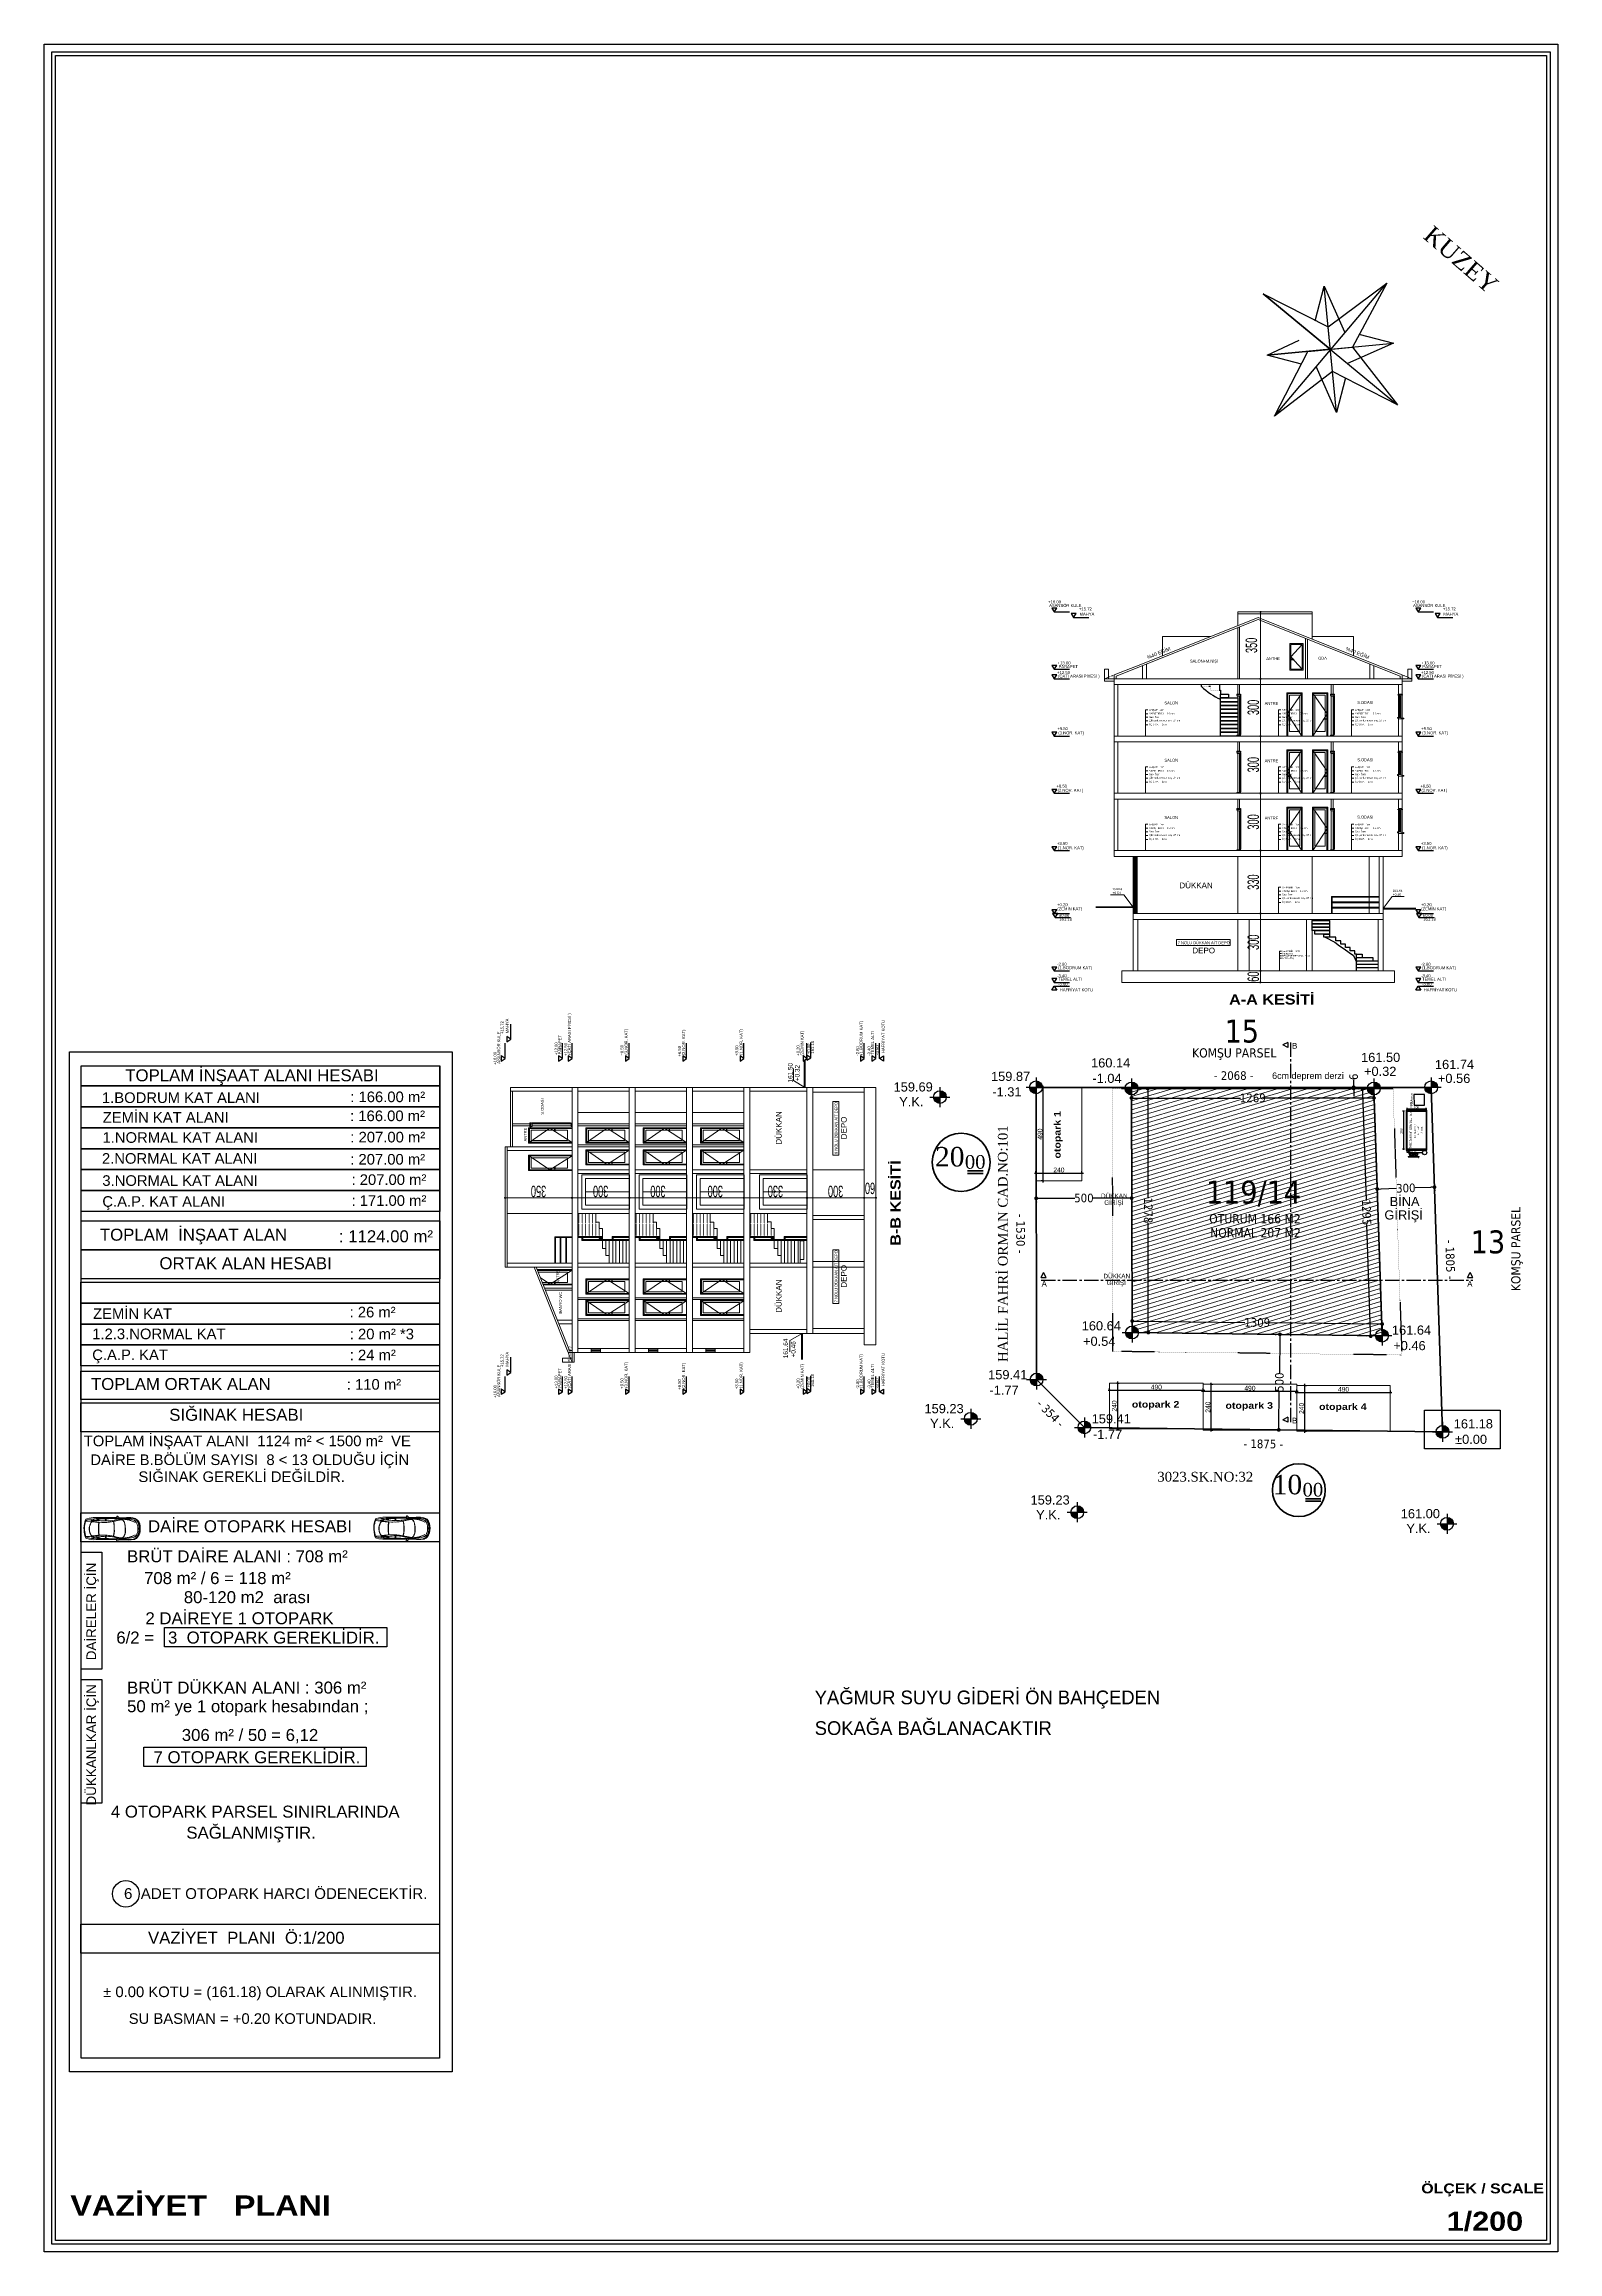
# Model space of a CAD drawing. Extents: x 386248 to 427517, y 4539405 to 4542296.
# Drawn here: x 386248 to 388229, y 4539405 to 4542296 of the extents above; entities that cross this region are included whole.
import ezdxf
from ezdxf.enums import TextEntityAlignment as Align

# ---------------------------------------------------------------- set-up
doc = ezdxf.new("R2010")
doc.units = 0
for name, pattern in [('ACAD_ISO07W100', [3.5, 0.5, -3]), ('CENTER2', [1.125, 0.75, -0.125, 0.125, -0.125]), ('DOT', [0.28, 0.03, -0.25]), ('DOT2', [3.175, 0, -3.175])]:
    doc.linetypes.add(name, pattern=pattern)
for name, color, linetype, lineweight in [('5CELIKTAR', 252, 'Continuous', 15), ('baca', 9, 'Continuous', 25), ('DIŞ 2', 167, 'Continuous', 25), ('DOGRAMA_', 233, 'Continuous', 20), ('DUVAR', 4, 'Continuous', 35), ('GOR-010', 64, 'Continuous', 13), ('GOR1', 51, 'Continuous', 25), ('GÖRÜNÜŞLER', 43, 'Continuous', 30), ('İC ÖLCÜ', 242, 'Continuous', 20), ('KOTLAR', 63, 'Continuous', 30), ('MERDIVEN', 161, 'Continuous', 15), ('merdv', 82, 'Continuous', 25), ('OLCU10', 2, 'Continuous', 25), ('soğuksu', 162, 'Continuous', 35), ('tarama_1', 147, 'Continuous', 15), ('TARR', 217, 'Continuous', 13), ('TEFRIJ_', 183, 'Continuous', 20), ('tefris', 6, 'Continuous', 15), ('YAZI', 7, 'Continuous', 25), ('YAZI_', 73, 'Continuous', 20), ('YAZILAR', 1, 'Continuous', 30), ('yazı', 113, 'Continuous', 30), ('ÖLÇÜ', 7, 'Continuous', 25), ('ölçü20', 1, 'Continuous', 20), ('ÖLÇÜLENDİRME', 63, 'Continuous', 18)]:
    doc.layers.add(name, color=color, linetype=linetype, lineweight=lineweight)
for name, color, linetype in [('A_ÇATI', 4, 'Continuous'), ('DIM', 7, 'Continuous'), ('İÇOLÇÜ', 31, 'Continuous'), ('kapi', 16, 'Continuous'), ('Standart', 7, 'Continuous')]:
    doc.layers.add(name, color=color, linetype=linetype)
doc.styles.add('arial_1_18', font='arial.ttf', dxfattribs={"height": 0.2})
doc.styles.add('erkan', font='')
doc.styles.add('MAHAL_ADI', font='trebuc.ttf')
doc.styles.add('PINAR', font='')
doc.styles.add('PıNaR', font='')
doc.styles.add('RomanSTA', font='')
doc.styles.get("Standard").update_dxf_attribs({"font": 'arial.ttf'})
doc.styles.add('STYLE1', font='')
doc.styles.add('T', font='ISOt.shx', dxfattribs={"width": 0.6})
doc.styles.add('VAZ', font='tahoma.ttf')
doc.styles.add('Vaziyet Yazı', font='', dxfattribs={"height": 25})
doc.styles.get('erkan').set_extended_font_data('Arial')
doc.styles.get('PINAR').set_extended_font_data('Comic Sans MS')
doc.styles.get('PıNaR').set_extended_font_data('Times New Roman Tur')
doc.styles.get('RomanSTA').set_extended_font_data('Arial')
doc.styles.get('STYLE1').set_extended_font_data('Arial Tur')
doc.styles.get('Vaziyet Yazı').set_extended_font_data('Arial')
doc.dimstyles.new('Uğur', dxfattribs={"dimtxt": 12, "dimasz": 7, "dimexe": 10, "dimexo": 3, "dimgap": 3, "dimtad": 1, "dimdec": 0, "dimtxsty": 'Standard', "dimblk": 'OBLIQUE', "dimcen": 0, "dimdle": 8, "dimclrd": 252, "dimclre": 252, "dimclrt": 256, "dimadec": 0, "dimazin": 0, "dimtfac": 1, "dimtdec": 0, "dimtix": 1, "dimtmove": 0, "dimatfit": 3, "dimldrblk": 'ORIGIN2', "dimfxl": 30, "dimfxlon": 1, "dimarcsym": 0})
doc.dimstyles.new('VAZİYE-2', dxfattribs={"dimtxt": 45, "dimasz": 20, "dimexe": 20, "dimexo": 30, "dimgap": 1, "dimtad": 0, "dimdec": 0, "dimtxsty": 'VAZ', "dimblk": 'DOT', "dimcen": 0.09, "dimse1": 1, "dimse2": 1, "dimsd1": 1, "dimsd2": 1, "dimclrt": 6, "dimadec": 0, "dimazin": 0, "dimtfac": 1, "dimtdec": 0, "dimtmove": 0, "dimatfit": 3, "dimldrblk": 'DOT', "dimfxl": 1, "dimtolj": 2, "dimarcsym": 0})
doc.dimstyles.new('VAZİYET', dxfattribs={"dimtxt": 45, "dimasz": 20, "dimexe": 20, "dimexo": 30, "dimgap": 1, "dimtad": 0, "dimdec": 0, "dimtxsty": 'VAZ', "dimblk": 'DOT', "dimcen": 0.09, "dimadec": 0, "dimazin": 0, "dimtfac": 1, "dimtdec": 0, "dimtmove": 0, "dimatfit": 3, "dimldrblk": 'DOT', "dimfxl": 1, "dimtolj": 2, "dimarcsym": 0})

# ---------------------------------------------------------------- blocks, each defined once
blk = doc.blocks.new('WERTWERYTSDFGHDFHDFJ-flatten-1')
at = {"layer": 'YAZI'}
for p, q in [((-18688.7, 8009.1), (-18668.2, 8102.7)), ((-18668.2, 8102.7), (-18647.2, 8010)), ((-18665.5, 7874.8), (-18668.2, 8102.7)), ((-18727.5, 8046.1), (-18668.2, 8018.2)), ((-18706.9, 8004.1), (-18727.5, 8046.1)), ((-18607.4, 7931.6), (-18727.5, 8046.1)), ((-18652.2, 8028.2), (-18610.2, 8048.8)), ((-18610.2, 8048.8), (-18638.2, 7989.5)), ((-18781.5, 7986.5), (-18688.7, 8009.1)), ((-18646.3, 7968.6), (-18688.7, 8009.1)), ((-18687.7, 7967.6), (-18647.2, 8010)), ((-18647.2, 8010), (-18553.5, 7991.5)), ((-18781.5, 7986.5), (-18553.5, 7991.5)), ((-18667.5, 7988.8), (-18781.5, 7986.5)), ((-18553.5, 7991.5), (-18646.3, 7968.6)), ((-18665.5, 7874.8), (-18687.7, 7967.6)), ((-18607.4, 7931.6), (-18666.8, 7959.5)), ((-18646.3, 7968.6), (-18665.5, 7874.8)), ((-18628.1, 7973.6), (-18607.4, 7931.6))]:
    blk.add_line(p, q, dxfattribs=at)
at = {"layer": 'YAZI', "linetype": 'Continuous'}
for p, q in [((-18724.8, 7928.8), (-18610.2, 8048.8)), ((-18667.5, 7988.8), (-18724.8, 7928.8)), ((-18724.8, 7928.8), (-18706.1, 7971.3)), ((-18683.3, 7949.2), (-18724.8, 7928.8))]:
    blk.add_line(p, q, dxfattribs=at)
blk = doc.blocks.new('_Dot')
at = {"color": 0, "linetype": 'ByBlock', "lineweight": -2}
blk.add_line((-0.5, 0), (-1, 0), dxfattribs=at)
at = {"color": 0, "linetype": 'ByBlock', "const_width": 0.5}
blk.add_lwpolyline([(-0.25, 0, 1), (0.25, 0, 1)], format="xyb", close=True, dxfattribs=at)
blk = doc.blocks.new('*D4130')
at = {"layer": 'Defpoints', "color": 0}
for p in [(739, 1768), (1239, 1769), (1239, 1758)]:
    blk.add_point(p, dxfattribs=at)
at = {"layer": 'ÖLÇÜ', "color": 0, "lineweight": -2}
for p, q in [((740, 1738), (740, 1737)), ((759, 1757), (941, 1758)), ((1219, 1758), (1038, 1758)), ((1240, 1739), (1240, 1738))]:
    blk.add_line(p, q, dxfattribs=at)
at = {"layer": 'ÖLÇÜ', "color": 0, "linetype": 'ByBlock', "lineweight": -2, "xscale": 20, "yscale": 20, "zscale": 20}
for p, rotation in [((739, 1757), 180.1132154473405), ((1239, 1758), 0.1132154473405343)]:
    blk.add_blockref('_Dot', p, dxfattribs=dict(at, rotation=rotation))
at = {"layer": 'ÖLÇÜ', "color": 0, "insert": (989, 1758), "char_height": 45, "attachment_point": 5, "rotation": 0.1132, "style": 'VAZ'}
blk.add_mtext('\\A2;500', dxfattribs=at)
blk = doc.blocks.new('*D4131')
at = {"layer": 'Defpoints', "color": 0}
for p in [(2020, 1044), (2009, 544), (2014, 544)]:
    blk.add_point(p, dxfattribs=at)
at = {"layer": 'ÖLÇÜ', "color": 0, "lineweight": -2}
for p, q in [((1990, 1044), (1995, 1044)), ((2015, 1024), (2013, 842)), ((2009, 564), (2011, 745)), ((1984, 544), (1989, 544))]:
    blk.add_line(p, q, dxfattribs=at)
at = {"layer": 'ÖLÇÜ', "color": 0, "linetype": 'ByBlock', "lineweight": -2, "xscale": 20, "yscale": 20, "zscale": 20}
for p, rotation in [((2015, 1044), 89.28509213834725), ((2009, 544), 269.2850921383472)]:
    blk.add_blockref('_Dot', p, dxfattribs=dict(at, rotation=rotation))
at = {"layer": 'ÖLÇÜ', "color": 0, "insert": (2012, 794), "char_height": 45, "attachment_point": 5, "rotation": 89.2851, "style": 'VAZ'}
blk.add_mtext('\\A2;500', dxfattribs=at)
blk = doc.blocks.new('*D4132')
at = {"layer": 'Defpoints', "color": 0}
for p in [(2523, 1829), (2823, 1839), (2824, 1815)]:
    blk.add_point(p, dxfattribs=at)
at = {"layer": 'ÖLÇÜ', "color": 0, "lineweight": -2}
for p, q in [((2524, 1799), (2525, 1785)), ((2544, 1806), (2625, 1809)), ((2804, 1814), (2723, 1812)), ((2824, 1809), (2825, 1795))]:
    blk.add_line(p, q, dxfattribs=at)
at = {"layer": 'ÖLÇÜ', "color": 0, "linetype": 'ByBlock', "lineweight": -2, "xscale": 20, "yscale": 20, "zscale": 20}
for p, rotation in [((2524, 1805), 181.8858711050056), ((2824, 1815), 1.88587110500559)]:
    blk.add_blockref('_Dot', p, dxfattribs=dict(at, rotation=rotation))
at = {"layer": 'ÖLÇÜ', "color": 0, "insert": (2674, 1810), "char_height": 45, "attachment_point": 5, "rotation": 1.8859, "style": 'VAZ'}
blk.add_mtext('\\A2;300', dxfattribs=at)
blk = doc.blocks.new('*D4133')
at = {"layer": 'Defpoints', "color": 0}
for p in [(1238, 2332), (1241, 1054), (1326, 1054)]:
    blk.add_point(p, dxfattribs=at)
at = {"layer": 'ÖLÇÜ', "color": 0, "lineweight": -2}
for p, q in [((1268, 2332), (1343, 2332)), ((1323, 2312), (1324, 1757)), ((1326, 1074), (1325, 1629)), ((1271, 1054), (1346, 1054))]:
    blk.add_line(p, q, dxfattribs=at)
at = {"layer": 'ÖLÇÜ', "color": 0, "linetype": 'ByBlock', "lineweight": -2, "xscale": 20, "yscale": 20, "zscale": 20}
for p, rotation in [((1323, 2332), 90.11321544724122), ((1326, 1054), 270.1132154472412)]:
    blk.add_blockref('_Dot', p, dxfattribs=dict(at, rotation=rotation))
at = {"layer": 'ÖLÇÜ', "color": 0, "insert": (1325, 1693), "char_height": 45, "attachment_point": 5, "rotation": 270.1132, "style": 'VAZ'}
blk.add_mtext('\\A2;1278', dxfattribs=at)
blk = doc.blocks.new('*D4134')
at = {"layer": 'Defpoints', "color": 0}
for p in [(1241, 1054), (2550, 1098), (2549, 1037)]:
    blk.add_point(p, dxfattribs=at)
at = {"layer": 'ÖLÇÜ', "color": 0, "lineweight": -2}
for p, q in [((1241, 1084), (1242, 1134)), ((1262, 1114), (1832, 1107)), ((2530, 1098), (1960, 1105)), ((2550, 1067), (2550, 1118))]:
    blk.add_line(p, q, dxfattribs=at)
at = {"layer": 'ÖLÇÜ', "color": 0, "linetype": 'ByBlock', "lineweight": -2, "xscale": 20, "yscale": 20, "zscale": 20}
for p, rotation in [((1242, 1114), 179.2850921383502), ((2550, 1098), 359.2850921383502)]:
    blk.add_blockref('_Dot', p, dxfattribs=dict(at, rotation=rotation))
at = {"layer": 'ÖLÇÜ', "color": 0, "insert": (1896, 1106), "char_height": 45, "attachment_point": 5, "rotation": 359.2851, "style": 'VAZ'}
blk.add_mtext('\\A2;1309', dxfattribs=at)
blk = doc.blocks.new('*D4135')
at = {"layer": 'Defpoints', "color": 0}
for p in [(2447, 2330), (2507, 2332), (2549, 1037)]:
    blk.add_point(p, dxfattribs=at)
at = {"layer": 'ÖLÇÜ', "color": 0, "lineweight": -2}
for p, q in [((2477, 2331), (2427, 2329)), ((2448, 2310), (2466, 1746)), ((2489, 1055), (2470, 1619)), ((2520, 1036), (2470, 1035))]:
    blk.add_line(p, q, dxfattribs=at)
at = {"layer": 'ÖLÇÜ', "color": 0, "linetype": 'ByBlock', "lineweight": -2, "xscale": 20, "yscale": 20, "zscale": 20}
for p, rotation in [((2447, 2330), 91.88587110501216), ((2490, 1035), 271.8858711050121)]:
    blk.add_blockref('_Dot', p, dxfattribs=dict(at, rotation=rotation))
at = {"layer": 'ÖLÇÜ', "color": 0, "insert": (2468, 1683), "char_height": 45, "attachment_point": 5, "rotation": 271.8859, "style": 'VAZ'}
blk.add_mtext('\\A2;1295', dxfattribs=at)
blk = doc.blocks.new('*D4136')
at = {"layer": 'Defpoints', "color": 0}
for p in [(1238, 2332), (2507, 2332), (2507, 2282)]:
    blk.add_point(p, dxfattribs=at)
at = {"layer": 'ÖLÇÜ', "color": 0, "lineweight": -2}
for p, q in [((1238, 2302), (1238, 2262)), ((1258, 2282), (1809, 2282)), ((2487, 2282), (1936, 2282)), ((2507, 2302), (2507, 2262))]:
    blk.add_line(p, q, dxfattribs=at)
at = {"layer": 'ÖLÇÜ', "color": 0, "linetype": 'ByBlock', "lineweight": -2, "xscale": 20, "yscale": 20, "zscale": 20, "rotation": 180}
blk.add_blockref('_Dot', (1238, 2282), dxfattribs=at)
at = {"layer": 'ÖLÇÜ', "color": 0, "linetype": 'ByBlock', "lineweight": -2, "xscale": 20, "yscale": 20, "zscale": 20}
blk.add_blockref('_Dot', (2507, 2282), dxfattribs=at)
at = {"layer": 'ÖLÇÜ', "color": 0, "insert": (1873, 2282), "char_height": 45, "attachment_point": 5, "style": 'VAZ'}
blk.add_mtext('\\A2;1269', dxfattribs=at)
blk = doc.blocks.new('*D4137')
at = {"layer": 'Defpoints', "color": 0}
for p in [(738, 2338), (2807, 2399), (2807, 2338)]:
    blk.add_point(p, dxfattribs=at)
at = {"layer": 'ölçü20', "color": 6, "insert": (1773, 2399), "char_height": 45, "attachment_point": 5, "style": 'VAZ'}
blk.add_mtext('\\A2;- 2068 -', dxfattribs=at)
blk = doc.blocks.new('*D4138')
at = {"layer": 'Defpoints', "color": 0}
for p in [(738, 2338), (658, 807), (741, 807)]:
    blk.add_point(p, dxfattribs=at)
at = {"layer": 'ölçü20', "color": 6, "insert": (657, 1572), "char_height": 45, "attachment_point": 5, "rotation": 270.1132, "style": 'VAZ'}
blk.add_mtext('\\A2;- 1530 -', dxfattribs=at)
blk = doc.blocks.new('*D4139')
at = {"layer": 'Defpoints', "color": 0}
for p in [(689, 755), (741, 807), (992, 557)]:
    blk.add_point(p, dxfattribs=at)
at = {"layer": 'ölçü20', "color": 6, "insert": (814, 630), "char_height": 45, "attachment_point": 5, "rotation": 314.9466, "style": 'VAZ'}
blk.add_mtext('\\A2;- 354 -', dxfattribs=at)
blk = doc.blocks.new('*D4140')
at = {"layer": 'Defpoints', "color": 0}
for p in [(992, 557), (2866, 533), (2865, 459)]:
    blk.add_point(p, dxfattribs=at)
at = {"layer": 'ölçü20', "color": 6, "insert": (1928, 470), "char_height": 45, "attachment_point": 5, "rotation": 359.2851, "style": 'VAZ'}
blk.add_mtext('\\A2;- 1875 -', dxfattribs=at)
blk = doc.blocks.new('*D4141')
at = {"layer": 'Defpoints', "color": 0}
for p in [(2807, 2338), (2877, 2340), (2866, 533)]:
    blk.add_point(p, dxfattribs=at)
at = {"layer": 'ölçü20', "color": 6, "insert": (2906, 1436), "char_height": 45, "attachment_point": 5, "rotation": 271.8859, "style": 'VAZ'}
blk.add_mtext('\\A2;- 1805 -', dxfattribs=at)
blk = doc.blocks.new('KT')
at = {"layer": 'baca', "lineweight": 30}
for points in [[(387018, 4544507, 0.198912), (386994, 4544516), (386994, 4544483), (387028, 4544483, 0.198912)], [(386961, 4544483, 0.198912), (386970, 4544459, 0.198912), (386994, 4544449), (386994, 4544483)]]:
    blk.add_hatch(color=256, dxfattribs=at).paths.add_polyline_path(points)
at = {"layer": 'KOTLAR', "color": 1}
for p, q in [((386994, 4544535), (386994, 4544431)), ((386942, 4544483), (387046, 4544483))]:
    blk.add_line(p, q, dxfattribs=at)
blk.add_circle((386994, 4544483), 33.5, dxfattribs=at)
blk = doc.blocks.new('*D4142')
at = {"layer": 'Defpoints', "color": 0}
for p in [(2401, 2338), (2407, 2338), (2407, 2332)]:
    blk.add_point(p, dxfattribs=at)
at = {"layer": 'ÖLÇÜ', "color": 0, "lineweight": -2}
for p, q in [((2377, 2338), (2381, 2338)), ((2377, 2332), (2381, 2332)), ((2401, 2358), (2401, 2378)), ((2401, 2332), (2401, 2338)), ((2401, 2312), (2401, 2292))]:
    blk.add_line(p, q, dxfattribs=at)
at = {"layer": 'ÖLÇÜ', "color": 0, "linetype": 'ByBlock', "lineweight": -2, "xscale": 20, "yscale": 20, "zscale": 20}
for p, rotation in [((2401, 2338), 270), ((2401, 2332), 90)]:
    blk.add_blockref('_Dot', p, dxfattribs=dict(at, rotation=rotation))
at = {"layer": 'ÖLÇÜ', "color": 0, "insert": (2401, 2393), "char_height": 45, "attachment_point": 5, "rotation": 90, "style": 'VAZ'}
blk.add_mtext('\\A2;6', dxfattribs=at)
blk = doc.blocks.new('G$C5DD4B624')
at = {"layer": 'Standart', "color": 2, "linetype": 'Continuous', "lineweight": -3, "ltscale": 100}
for points in [[(1052, 2102), (1026, 2089)], [(1052, 2075), (1026, 2089)], [(1052, 2102), (1052, 2075)], [(-239, 872), (-226, 898)], [(-239, 872), (-212, 872)], [(-212, 872), (-226, 898)], [(1993, 872), (2006, 898)], [(1993, 872), (2020, 872)], [(2020, 872), (2006, 898)], [(1052, 139), (1026, 126)], [(1052, 113), (1026, 126)], [(1052, 139), (1052, 113)]]:
    blk.add_lwpolyline(points, dxfattribs=at)
at = {"layer": 'Standart', "color": 2, "linetype": 'CENTER2', "lineweight": 30, "ltscale": 100}
for points in [[(1066, 2102), (1066, 113)], [(-239, 858), (2020, 858)]]:
    blk.add_lwpolyline(points, dxfattribs=at)
at = {"layer": 'Standart', "color": 51, "linetype": 'Continuous', "lineweight": -3, "ltscale": 100, "style": 'arial_1_18'}
for s, p in [('B', (1074, 2070)), ('A', (-237, 823)), ('A', (1991, 823)), ('B', (1074, 107))]:
    blk.add_text(s, height=30, dxfattribs=at).set_placement(p)
blk = doc.blocks.new('_ArchTick')
at = {"color": 0, "linetype": 'ByBlock', "const_width": 0.15}
blk.add_lwpolyline([(-0.5, -0.5), (0.5, 0.5)], dxfattribs=at)
blk = doc.blocks.new('G$C7BCEB638')
at = {"layer": 'soğuksu'}
h = blk.add_hatch(color=251, dxfattribs=at)
h.paths.add_polyline_path([(48, 35), (48, 34), (48, 34), (48, 35), (48, 36), (48, 36), (48, 36)])
h.paths.add_polyline_path([(41, 35), (41, 36), (48, 36), (48, 35)])
h.paths.add_polyline_path([(41, 35), (41, 36), (41, 36), (41, 36), (41, 35), (41, 34), (41, 34)])
h.paths.add_polyline_path([(45, 35), (46, 34), (46, 33), (44, 34), (43, 35)])
h.paths.add_polyline_path([(46, 34), (46, 34), (46, 34), (46, 33), (46, 33), (46, 33), (46, 33)])
at = {"layer": 'A_ÇATI', "color": 251, "linetype": 'Continuous'}
for p, q in [((22, 242), (12, 242)), ((17, 245), (17, 40)), ((32, 254), (138, 254)), ((35, 249), (35, 259)), ((135, 249), (135, 259)), ((22, 43), (12, 43))]:
    blk.add_line(p, q, dxfattribs=at)
at = {"layer": 'A_ÇATI', "color": 251}
for p, q in [((139, 247, 14), (30, 247, 14)), ((30, 247, 14), (30, 38, 14)), ((35, 43, 14), (35, 242, 14)), ((35, 242, 14), (135, 242, 14)), ((71, 330, 14), (72, 273, 14)), ((126, 330, 14), (71, 330, 14)), ((72, 273, 14), (126, 273, 14)), ((126, 273, 14), (126, 330, 14)), ((135, 242, 14), (135, 43, 14)), ((139, 38, 14), (139, 247, 14)), ((30, 38, 14), (139, 38, 14)), ((135, 43, 14), (35, 43, 14)), ((66, 35, 14), (35, 35)), ((35, 25), (35, 35)), ((41, 25), (35, 25)), ((51, 26), (41, 26)), ((41, 26), (41, 23)), ((41, 23), (98, 23)), ((41, 4), (98, 4)), ((41, 4), (41, 2)), ((41, 2), (98, 2)), ((55, 21), (48, 14)), ((51, 17), (48, 14)), ((51, 17), (48, 14)), ((51, 17), (48, 14)), ((51, 16), (48, 14)), ((51, 16), (48, 14)), ((53, 21), (49, 16)), ((54, 21), (49, 16)), ((54, 21), (49, 16)), ((54, 21), (49, 15)), ((54, 21), (49, 15)), ((55, 21), (49, 15)), ((53, 21), (49, 17)), ((53, 21), (49, 16)), ((54, 21), (49, 16)), ((54, 21), (49, 15)), ((54, 21), (49, 15)), ((54, 21), (49, 15)), ((55, 21), (49, 14)), ((52, 20), (49, 17)), ((53, 20), (49, 17)), ((52, 20), (49, 17)), ((51, 19), (49, 17)), ((51, 16), (49, 13)), ((51, 16), (49, 13)), ((51, 16), (49, 13)), ((51, 15), (49, 13)), ((51, 15), (49, 13)), ((51, 15), (49, 13)), ((51, 15), (49, 13)), ((51, 15), (49, 13)), ((50, 14), (49, 13)), ((50, 14), (49, 13)), ((50, 14), (49, 12)), ((50, 14), (49, 12)), ((50, 14), (49, 13)), ((50, 14), (49, 12)), ((50, 14), (49, 12)), ((50, 14), (49, 12)), ((50, 13), (49, 12)), ((51, 13), (49, 12)), ((51, 13), (49, 12)), ((51, 13), (49, 11)), ((51, 13), (49, 11)), ((51, 13), (49, 11)), ((51, 13), (49, 12)), ((51, 13), (49, 12)), ((51, 13), (49, 11)), ((51, 13), (49, 11)), ((51, 13), (49, 11)), ((51, 12), (49, 11)), ((51, 12), (49, 11)), ((51, 12), (49, 10)), ((51, 12), (49, 11)), ((51, 12), (49, 11)), ((51, 12), (49, 11)), ((51, 19), (50, 17)), ((50, 19), (50, 18)), ((50, 18), (50, 18)), ((51, 12), (50, 10)), ((51, 12), (50, 10)), ((51, 12), (50, 10)), ((51, 12), (50, 10)), ((51, 12), (50, 10)), ((51, 11), (50, 10)), ((51, 11), (50, 10)), ((51, 11), (50, 10)), ((52, 11), (50, 10)), ((52, 11), (50, 9)), ((52, 11), (50, 9)), ((51, 11), (50, 10)), ((51, 11), (50, 10)), ((51, 11), (50, 10)), ((52, 11), (50, 9)), ((52, 11), (50, 9)), ((52, 11), (50, 9)), ((51, 26), (98, 26)), ((55, 21), (51, 17)), ((52, 10), (51, 9)), ((52, 10), (51, 9)), ((52, 10), (51, 9)), ((52, 10), (51, 9)), ((52, 10), (51, 9)), ((53, 10), (51, 9)), ((53, 10), (51, 9)), ((52, 10), (51, 9)), ((52, 10), (51, 9)), ((52, 10), (51, 9)), ((52, 10), (51, 9)), ((52, 10), (51, 9)), ((53, 10), (51, 9)), ((53, 10), (51, 9)), ((55, 21), (52, 17)), ((55, 21), (52, 18)), ((53, 10), (52, 8)), ((53, 10), (52, 8)), ((53, 10), (52, 8)), ((53, 10), (52, 8)), ((54, 10), (52, 8)), ((53, 10), (52, 8)), ((53, 10), (52, 8)), ((53, 10), (52, 8)), ((54, 10), (52, 8)), ((54, 10), (52, 8)), ((54, 9), (52, 8)), ((54, 9), (52, 8)), ((54, 9), (52, 8)), ((54, 9), (52, 8)), ((55, 21), (53, 18)), ((55, 21), (53, 18)), ((54, 9), (53, 8)), ((54, 9), (53, 8)), ((55, 9), (53, 8)), ((55, 9), (53, 7)), ((55, 9), (53, 7)), ((55, 9), (53, 7)), ((54, 9), (53, 8)), ((54, 9), (53, 8)), ((55, 9), (53, 7)), ((55, 9), (53, 7)), ((55, 9), (53, 7)), ((55, 9), (53, 7)), ((56, 21), (54, 19)), ((56, 21), (54, 19)), ((56, 21), (54, 19)), ((56, 21), (54, 19)), ((56, 21), (54, 19)), ((56, 21), (54, 19)), ((55, 9), (54, 7)), ((55, 9), (54, 7)), ((56, 9), (54, 7)), ((56, 9), (54, 7)), ((55, 9), (54, 7)), ((56, 9), (54, 7)), ((56, 9), (54, 7)), ((56, 9), (54, 7)), ((55, 23), (55, 23)), ((56, 21), (55, 19)), ((57, 21), (55, 19)), ((57, 21), (55, 19)), ((57, 21), (55, 19)), ((56, 21), (55, 19)), ((57, 21), (55, 19)), ((57, 21), (55, 19)), ((57, 21), (55, 19)), ((57, 10), (55, 7)), ((58, 10), (55, 7)), ((58, 10), (55, 7)), ((57, 10), (55, 7)), ((58, 10), (55, 7)), ((58, 10), (55, 7)), ((57, 9), (55, 7)), ((57, 9), (55, 7)), ((55, 6), (55, 7)), ((55, 5), (55, 4)), ((56, 22), (57, 22)), ((57, 21), (56, 19)), ((58, 21), (56, 19)), ((57, 21), (56, 19)), ((58, 21), (56, 19)), ((58, 20), (56, 19)), ((58, 20), (56, 19)), ((58, 20), (56, 19)), ((58, 20), (56, 19)), ((62, 13), (56, 7)), ((62, 13), (56, 7)), ((62, 13), (56, 7)), ((62, 13), (56, 7)), ((58, 10), (56, 7)), ((59, 10), (56, 7)), ((59, 10), (56, 7)), ((59, 10), (56, 7)), ((56, 6), (57, 6)), ((57, 21), (57, 23)), ((57, 22), (57, 21)), ((58, 20), (57, 19)), ((58, 20), (57, 19)), ((58, 20), (57, 19)), ((58, 20), (57, 19)), ((59, 20), (57, 18)), ((59, 20), (57, 18)), ((58, 20), (57, 19)), ((58, 20), (57, 19)), ((58, 20), (57, 19)), ((59, 20), (57, 19)), ((59, 20), (57, 18)), ((59, 20), (57, 18)), ((62, 13), (57, 7)), ((62, 13), (57, 7)), ((62, 12), (57, 7)), ((62, 12), (57, 7)), ((62, 12), (57, 7)), ((62, 12), (57, 7)), ((62, 12), (57, 7)), ((62, 11), (57, 7)), ((57, 5), (57, 6)), ((57, 6), (57, 5)), ((59, 20), (58, 18)), ((59, 20), (58, 18)), ((59, 20), (58, 18)), ((59, 19), (58, 18)), ((59, 19), (58, 18)), ((59, 19), (58, 18)), ((60, 19), (58, 18)), ((60, 19), (58, 18)), ((59, 19), (58, 18)), ((59, 19), (58, 18)), ((59, 19), (58, 18)), ((60, 19), (58, 18)), ((60, 19), (58, 18)), ((62, 11), (58, 7)), ((61, 11), (58, 8)), ((61, 11), (58, 7)), ((60, 19), (59, 18)), ((60, 19), (59, 17)), ((60, 19), (59, 17)), ((60, 19), (59, 17)), ((60, 19), (59, 18)), ((60, 19), (59, 18)), ((60, 19), (59, 17)), ((60, 19), (59, 17)), ((60, 19), (59, 17)), ((61, 18), (59, 17)), ((61, 18), (59, 17)), ((61, 18), (59, 17)), ((61, 18), (59, 17)), ((61, 18), (59, 17)), ((62, 14), (59, 11)), ((62, 14), (59, 11)), ((62, 14), (59, 10)), ((62, 14), (59, 11)), ((62, 14), (59, 11)), ((62, 14), (59, 10)), ((61, 11), (59, 8)), ((61, 10), (59, 9)), ((61, 18), (60, 17)), ((61, 18), (60, 17)), ((61, 18), (60, 16)), ((61, 18), (60, 16)), ((61, 18), (60, 17)), ((61, 18), (60, 17)), ((61, 18), (60, 16)), ((61, 18), (60, 16)), ((61, 18), (60, 16)), ((61, 17), (60, 16)), ((61, 17), (60, 16)), ((61, 17), (60, 16)), ((61, 17), (60, 15)), ((62, 17), (60, 15)), ((62, 17), (60, 15)), ((61, 17), (60, 16)), ((61, 17), (60, 16)), ((61, 17), (60, 16)), ((61, 17), (60, 15)), ((62, 17), (60, 15)), ((62, 16), (60, 15)), ((62, 16), (60, 15)), ((62, 16), (60, 14)), ((62, 16), (60, 14)), ((62, 16), (60, 14)), ((62, 16), (60, 15)), ((62, 16), (60, 15)), ((62, 16), (60, 15)), ((62, 16), (60, 14)), ((62, 16), (60, 14)), ((62, 15), (60, 14)), ((62, 15), (60, 13)), ((62, 15), (60, 13)), ((62, 15), (60, 13)), ((62, 15), (60, 12)), ((62, 15), (60, 14)), ((62, 15), (60, 14)), ((62, 15), (60, 13)), ((62, 15), (60, 13)), ((62, 15), (60, 12)), ((62, 15), (60, 12)), ((62, 14), (60, 12)), ((62, 14), (60, 12)), ((61, 10), (60, 9)), ((61, 10), (60, 9)), ((61, 10), (61, 9)), ((73, 19), (65, 19)), ((65, 10), (65, 19)), ((65, 10), (73, 10)), ((66, 38, 14), (66, 35, 14)), ((72, 35, 14), (72, 38, 14)), ((83, 35, 14), (72, 35, 14)), ((73, 10), (73, 19)), ((82, 21), (76, 15)), ((82, 21), (76, 15)), ((83, 21), (76, 15)), ((83, 21), (76, 14)), ((82, 21), (76, 15)), ((82, 21), (76, 15)), ((83, 21), (76, 15)), ((81, 20), (76, 16)), ((81, 20), (76, 16)), ((81, 20), (76, 15)), ((81, 20), (76, 16)), ((81, 20), (76, 16)), ((81, 20), (76, 16)), ((82, 20), (76, 15)), ((80, 18), (76, 14)), ((79, 18), (76, 15)), ((80, 18), (76, 15)), ((80, 18), (76, 15)), ((80, 18), (76, 14)), ((80, 18), (76, 14)), ((79, 18), (76, 16)), ((79, 18), (76, 15)), ((80, 18), (76, 15)), ((80, 18), (76, 15)), ((80, 18), (76, 14)), ((80, 17), (76, 14)), ((79, 17), (76, 14)), ((79, 17), (76, 14)), ((79, 17), (76, 14)), ((79, 16), (76, 14)), ((79, 16), (76, 14)), ((79, 16), (76, 14)), ((79, 16), (76, 13)), ((79, 16), (76, 14)), ((79, 16), (76, 14)), ((79, 16), (76, 13)), ((78, 15), (76, 14)), ((78, 15), (76, 13)), ((78, 15), (76, 13)), ((78, 15), (76, 13)), ((78, 15), (76, 14)), ((78, 15), (76, 13)), ((78, 15), (76, 13)), ((78, 15), (76, 13)), ((79, 15), (76, 13)), ((78, 15), (76, 13)), ((79, 15), (76, 13)), ((78, 14), (76, 13)), ((78, 14), (76, 12)), ((78, 14), (76, 12)), ((78, 14), (76, 12)), ((78, 14), (76, 13)), ((78, 14), (76, 12)), ((78, 14), (76, 12)), ((78, 14), (76, 12)), ((77, 23), (77, 22)), ((80, 20), (77, 17)), ((80, 20), (77, 16)), ((80, 20), (77, 17)), ((78, 18), (77, 17)), ((78, 18), (77, 17)), ((79, 18), (77, 16)), ((79, 18), (77, 16)), ((79, 18), (76, 16)), ((78, 18), (77, 17)), ((78, 18), (77, 16)), ((79, 18), (77, 16)), ((79, 18), (77, 16)), ((78, 15), (77, 13)), ((78, 15), (76, 13)), ((78, 15), (77, 13)), ((78, 14), (77, 13)), ((78, 14), (77, 13)), ((78, 14), (77, 12)), ((78, 14), (77, 12)), ((78, 14), (77, 13)), ((78, 14), (77, 13)), ((78, 14), (77, 12)), ((78, 14), (77, 12)), ((78, 13), (77, 12)), ((78, 13), (77, 12)), ((78, 13), (77, 11)), ((78, 13), (77, 11)), ((78, 13), (77, 12)), ((78, 13), (77, 11)), ((78, 13), (77, 11)), ((78, 13), (77, 11)), ((78, 13), (77, 12)), ((78, 13), (77, 12)), ((78, 13), (77, 12)), ((79, 13), (77, 12)), ((79, 13), (77, 11)), ((79, 13), (77, 11)), ((78, 13), (77, 12)), ((78, 13), (77, 12)), ((78, 13), (77, 12)), ((79, 13), (77, 11)), ((79, 13), (77, 11)), ((78, 12), (77, 11)), ((78, 12), (77, 11)), ((78, 12), (77, 11)), ((79, 12), (77, 11)), ((79, 12), (77, 11)), ((79, 12), (77, 10)), ((78, 12), (77, 11)), ((78, 12), (77, 11)), ((79, 12), (77, 11)), ((79, 12), (77, 11)), ((79, 12), (77, 10)), ((79, 12), (77, 11)), ((79, 12), (77, 11)), ((79, 12), (77, 11)), ((79, 12), (77, 11)), ((79, 12), (77, 11)), ((80, 20), (78, 18)), ((79, 20), (78, 19)), ((80, 20), (78, 18)), ((78, 18), (78, 18)), ((78, 18), (78, 18)), ((79, 12), (78, 10)), ((79, 12), (78, 10)), ((79, 11), (78, 10)), ((79, 12), (78, 11)), ((79, 12), (78, 10)), ((79, 12), (78, 10)), ((79, 12), (78, 11)), ((79, 12), (78, 10)), ((79, 12), (78, 10)), ((79, 11), (78, 10)), ((79, 11), (78, 10)), ((79, 11), (78, 10)), ((79, 11), (78, 10)), ((79, 11), (78, 9)), ((80, 11), (78, 9)), ((80, 11), (78, 9)), ((79, 11), (78, 10)), ((79, 11), (78, 10)), ((79, 11), (78, 10)), ((79, 11), (78, 10)), ((79, 11), (78, 9)), ((80, 11), (78, 9)), ((79, 11), (78, 10)), ((79, 11), (78, 10)), ((79, 11), (78, 10)), ((79, 11), (78, 10)), ((79, 11), (78, 9)), ((79, 11), (78, 9)), ((79, 11), (78, 10)), ((79, 11), (78, 10)), ((79, 11), (78, 10)), ((79, 11), (78, 10)), ((79, 11), (78, 9)), ((79, 11), (78, 9)), ((80, 10), (78, 9)), ((80, 10), (78, 9)), ((80, 10), (78, 9)), ((80, 10), (78, 9)), ((80, 10), (78, 9)), ((80, 10), (78, 9)), ((80, 10), (78, 9)), ((80, 10), (78, 9)), ((79, 25), (115, 25)), ((83, 21), (79, 17)), ((79, 20), (79, 19)), ((80, 10), (79, 9)), ((80, 10), (79, 9)), ((80, 10), (79, 9)), ((80, 10), (79, 8)), ((80, 10), (79, 8)), ((81, 10), (79, 8)), ((81, 10), (79, 8)), ((81, 10), (79, 8)), ((80, 10), (79, 9)), ((80, 10), (79, 9)), ((80, 10), (79, 9)), ((80, 10), (79, 8)), ((80, 10), (79, 8)), ((81, 10), (79, 8)), ((81, 10), (79, 8)), ((80, 10), (79, 9)), ((80, 10), (79, 9)), ((80, 10), (79, 9)), ((81, 10), (79, 9)), ((81, 10), (79, 8)), ((80, 10), (79, 9)), ((80, 10), (79, 9)), ((80, 10), (79, 9)), ((80, 10), (79, 9)), ((81, 10), (79, 9)), ((81, 10), (79, 8)), ((83, 21), (80, 18)), ((83, 21), (80, 18)), ((83, 21), (80, 18)), ((83, 21), (80, 17)), ((83, 21), (80, 18)), ((81, 20), (80, 20)), ((81, 20), (80, 20)), ((81, 20), (80, 19)), ((81, 20), (80, 19)), ((82, 20), (80, 19)), ((82, 20), (80, 19)), ((82, 20), (80, 18)), ((80, 20), (80, 20)), ((81, 20), (80, 20)), ((81, 20), (80, 20)), ((81, 20), (80, 19)), ((82, 20), (80, 19)), ((82, 20), (80, 19)), ((82, 20), (80, 19)), ((82, 20), (80, 18)), ((81, 10), (80, 8)), ((81, 10), (80, 8)), ((81, 10), (80, 8)), ((81, 10), (80, 8)), ((81, 10), (80, 8)), ((81, 10), (80, 8)), ((81, 10), (80, 8)), ((81, 10), (80, 8)), ((81, 10), (80, 8)), ((81, 9), (80, 8)), ((81, 9), (80, 8)), ((81, 9), (80, 8)), ((82, 9), (80, 8)), ((82, 9), (80, 8)), ((81, 9), (80, 8)), ((81, 9), (80, 8)), ((82, 9), (80, 8)), ((82, 9), (80, 8)), ((82, 9), (80, 8)), ((82, 9), (80, 8)), ((82, 9), (80, 8)), ((82, 9), (80, 8)), ((82, 9), (80, 8)), ((83, 21), (81, 18)), ((84, 21), (81, 18)), ((83, 21), (81, 18)), ((83, 21), (81, 18)), ((84, 21), (81, 18)), ((83, 21), (81, 18)), ((83, 21), (81, 18)), ((82, 9), (81, 8)), ((82, 9), (81, 8)), ((82, 9), (81, 8)), ((83, 9), (81, 8)), ((83, 9), (81, 7)), ((82, 9), (81, 8)), ((82, 9), (81, 8)), ((83, 9), (81, 8)), ((83, 9), (81, 8)), ((83, 9), (81, 7)), ((82, 9), (81, 8)), ((82, 9), (81, 8)), ((82, 9), (81, 8)), ((82, 9), (81, 8)), ((83, 9), (81, 8)), ((83, 9), (81, 8)), ((82, 9), (81, 8)), ((82, 9), (81, 8)), ((82, 9), (81, 8)), ((83, 9), (81, 8)), ((83, 9), (81, 8)), ((84, 21), (82, 18)), ((84, 21), (82, 19)), ((84, 21), (82, 19)), ((84, 21), (82, 19)), ((84, 21), (82, 19)), ((84, 21), (82, 19)), ((83, 21), (82, 19)), ((84, 21), (82, 19)), ((84, 21), (82, 19)), ((84, 21), (82, 19)), ((84, 21), (82, 19)), ((84, 21), (82, 19)), ((84, 21), (82, 19)), ((84, 21), (82, 19)), ((85, 10), (82, 7)), ((83, 9), (82, 7)), ((83, 9), (82, 7)), ((84, 9), (82, 7)), ((84, 9), (82, 7)), ((85, 9), (82, 7)), ((83, 9), (82, 7)), ((83, 9), (82, 7)), ((84, 9), (82, 7)), ((84, 9), (82, 7)), ((85, 9), (82, 7)), ((83, 9), (82, 8)), ((83, 9), (82, 7)), ((84, 9), (82, 7)), ((84, 9), (82, 7)), ((85, 9), (82, 7)), ((83, 9), (82, 8)), ((83, 9), (82, 7)), ((83, 9), (82, 7)), ((84, 9), (82, 7)), ((84, 9), (82, 7)), ((85, 9), (82, 7)), ((83, 23), (83, 23)), ((85, 21), (83, 19)), ((85, 21), (83, 19)), ((85, 21), (83, 19)), ((85, 21), (83, 19)), ((85, 21), (83, 19)), ((85, 21), (83, 19)), ((84, 20), (83, 19)), ((85, 20), (83, 19)), ((85, 20), (83, 19)), ((85, 20), (83, 19)), ((84, 20), (83, 19)), ((85, 20), (83, 19)), ((85, 20), (83, 19)), ((85, 20), (83, 19)), ((85, 20), (83, 19)), ((90, 14), (83, 7)), ((90, 14), (83, 7)), ((85, 10), (83, 7)), ((86, 10), (83, 7)), ((86, 10), (83, 7)), ((87, 10), (83, 7)), ((85, 10), (83, 7)), ((86, 10), (83, 7)), ((86, 10), (83, 7)), ((86, 10), (83, 7)), ((85, 10), (83, 7)), ((85, 10), (83, 7)), ((86, 10), (83, 7)), ((86, 10), (83, 7)), ((87, 10), (83, 7)), ((85, 10), (83, 7)), ((86, 10), (83, 7)), ((86, 10), (83, 7)), ((86, 10), (83, 7)), ((83, 6), (83, 7)), ((83, 4), (83, 4)), ((84, 22), (85, 22)), ((85, 20), (84, 19)), ((85, 20), (84, 19)), ((85, 20), (84, 19)), ((86, 20), (84, 19)), ((86, 20), (84, 19)), ((85, 20), (84, 19)), ((85, 20), (84, 19)), ((85, 20), (84, 19)), ((85, 20), (84, 19)), ((86, 20), (84, 19)), ((86, 20), (84, 18)), ((85, 20), (84, 19)), ((85, 20), (84, 19)), ((86, 20), (84, 19)), ((86, 20), (84, 19)), ((85, 20), (84, 19)), ((85, 20), (84, 19)), ((86, 20), (84, 19)), ((86, 20), (84, 19)), ((90, 13), (84, 7)), ((90, 13), (84, 7)), ((90, 13), (84, 7)), ((90, 13), (84, 7)), ((90, 13), (84, 7)), ((90, 13), (84, 7)), ((90, 13), (84, 7)), ((90, 13), (84, 7)), ((84, 5), (85, 5)), ((85, 21), (85, 23)), ((85, 22), (85, 21)), ((86, 20), (85, 18)), ((86, 20), (85, 18)), ((86, 20), (85, 18)), ((86, 20), (85, 18)), ((87, 20), (85, 18)), ((86, 20), (85, 18)), ((86, 20), (85, 18)), ((86, 20), (85, 18)), ((86, 20), (85, 18)), ((86, 20), (85, 19)), ((86, 20), (85, 19)), ((86, 20), (85, 19)), ((86, 20), (85, 18)), ((86, 20), (85, 18)), ((87, 20), (85, 18)), ((86, 20), (85, 19)), ((86, 20), (85, 19)), ((86, 20), (85, 19)), ((86, 20), (85, 18)), ((87, 20), (85, 18)), ((87, 20), (85, 18)), ((87, 19), (85, 18)), ((87, 19), (85, 18)), ((87, 19), (85, 18)), ((90, 12), (85, 7)), ((89, 12), (85, 8)), ((89, 12), (85, 8)), ((90, 12), (85, 8)), ((89, 12), (85, 8)), ((90, 12), (85, 7)), ((89, 12), (85, 8)), ((89, 12), (85, 8)), ((90, 12), (85, 8)), ((89, 12), (85, 8)), ((85, 5), (85, 6)), ((85, 5), (85, 5)), ((87, 19), (86, 18)), ((87, 19), (86, 18)), ((87, 19), (86, 18)), ((88, 19), (86, 18)), ((88, 19), (86, 18)), ((88, 19), (86, 18)), ((87, 19), (86, 18)), ((87, 19), (86, 18)), ((87, 19), (86, 18)), ((88, 19), (86, 18)), ((88, 19), (86, 18)), ((87, 19), (86, 18)), ((87, 19), (86, 18)), ((87, 19), (86, 18)), ((87, 19), (86, 18)), ((87, 19), (86, 18)), ((88, 19), (86, 18)), ((88, 19), (86, 18)), ((87, 19), (86, 18)), ((87, 19), (86, 18)), ((87, 19), (86, 18)), ((87, 19), (86, 18)), ((87, 19), (86, 18)), ((88, 19), (86, 18)), ((88, 19), (86, 18)), ((89, 11), (86, 8)), ((89, 11), (86, 8)), ((89, 11), (86, 8)), ((89, 11), (86, 8)), ((89, 11), (86, 8)), ((89, 11), (86, 8)), ((89, 11), (86, 8)), ((89, 11), (86, 8)), ((89, 11), (86, 8)), ((89, 11), (86, 8)), ((88, 19), (87, 18)), ((88, 19), (87, 17)), ((88, 19), (87, 17)), ((88, 19), (87, 18)), ((88, 19), (87, 18)), ((88, 19), (87, 17)), ((88, 19), (87, 17)), ((88, 19), (87, 17)), ((88, 19), (87, 17)), ((88, 19), (87, 17)), ((88, 19), (87, 17)), ((88, 19), (87, 17)), ((88, 19), (87, 17)), ((88, 19), (87, 17)), ((88, 18), (87, 17)), ((88, 18), (87, 17)), ((88, 18), (87, 17)), ((89, 18), (87, 17)), ((89, 18), (87, 16)), ((89, 18), (87, 16)), ((88, 18), (87, 17)), ((88, 18), (87, 17)), ((88, 18), (87, 17)), ((89, 18), (87, 16)), ((89, 18), (87, 16)), ((89, 18), (87, 16)), ((89, 18), (87, 17)), ((89, 18), (87, 17)), ((89, 18), (87, 17)), ((89, 18), (87, 17)), ((89, 18), (87, 16)), ((88, 18), (87, 17)), ((89, 18), (87, 17)), ((89, 18), (87, 17)), ((89, 18), (87, 17)), ((89, 18), (87, 16)), ((89, 18), (87, 16)), ((89, 17), (87, 16)), ((89, 17), (87, 16)), ((89, 17), (87, 16)), ((89, 17), (87, 16)), ((90, 15), (87, 12)), ((90, 14), (87, 12)), ((90, 14), (87, 11)), ((90, 14), (87, 11)), ((90, 14), (87, 10)), ((90, 14), (87, 12)), ((90, 14), (87, 12)), ((90, 14), (87, 11)), ((90, 14), (87, 11)), ((90, 14), (87, 12)), ((90, 14), (87, 11)), ((90, 14), (87, 11)), ((90, 14), (87, 10)), ((90, 14), (87, 12)), ((90, 14), (87, 11)), ((90, 14), (87, 11)), ((89, 10), (87, 8)), ((89, 10), (87, 9)), ((89, 10), (87, 8)), ((88, 10), (87, 9)), ((89, 10), (87, 8)), ((89, 10), (87, 9)), ((89, 10), (87, 8)), ((88, 10), (87, 9)), ((89, 18), (88, 16)), ((89, 17), (88, 16)), ((89, 17), (88, 15)), ((89, 17), (88, 15)), ((89, 17), (88, 15)), ((89, 17), (88, 16)), ((89, 17), (88, 15)), ((89, 17), (88, 15)), ((89, 17), (88, 16)), ((89, 17), (88, 16)), ((89, 17), (88, 16)), ((89, 17), (88, 15)), ((89, 17), (88, 15)), ((89, 17), (88, 16)), ((89, 17), (88, 16)), ((89, 17), (88, 16)), ((89, 17), (88, 16)), ((89, 17), (88, 15)), ((89, 17), (88, 15)), ((89, 16), (88, 15)), ((89, 16), (88, 15)), ((89, 16), (88, 15)), ((89, 16), (88, 14)), ((89, 16), (88, 14)), ((89, 16), (88, 15)), ((89, 16), (88, 15)), ((89, 16), (88, 15)), ((89, 16), (88, 15)), ((89, 16), (88, 14)), ((90, 16), (88, 14)), ((89, 16), (88, 15)), ((89, 16), (88, 15)), ((89, 16), (88, 15)), ((89, 16), (88, 14)), ((90, 16), (88, 14)), ((90, 15), (88, 14)), ((89, 16), (88, 15)), ((89, 16), (88, 15)), ((89, 16), (88, 15)), ((90, 16), (88, 14)), ((90, 16), (88, 14)), ((90, 15), (88, 14)), ((90, 15), (88, 14)), ((90, 15), (88, 13)), ((90, 15), (88, 13)), ((90, 15), (88, 13)), ((90, 15), (88, 12)), ((90, 15), (88, 14)), ((90, 15), (88, 14)), ((90, 15), (88, 13)), ((90, 15), (88, 13)), ((90, 15), (88, 12)), ((90, 15), (88, 14)), ((90, 15), (88, 13)), ((90, 15), (88, 13)), ((90, 15), (88, 13)), ((90, 15), (88, 12)), ((90, 15), (88, 14)), ((90, 15), (88, 14)), ((90, 15), (88, 13)), ((90, 15), (88, 13)), ((90, 15), (88, 12)), ((88, 9), (88, 9)), ((88, 9), (88, 9)), ((88, 9), (88, 9)), ((88, 9), (88, 9)), ((88, 9), (88, 9)), ((88, 9), (88, 9)), ((93, 2), (93, 0)), ((94, 2), (93, 1)), ((93, 1), (94, 1)), ((93, 0), (95, 0)), ((95, 2), (97, 2)), ((96, 2), (98, 2)), ((98, 26), (98, 23)), ((98, 2), (98, 4)), ((98, 2), (98, 4))]:
    blk.add_line(p, q, dxfattribs=at)
for centre, radius in [((55, 14), 7.03), ((55, 14), 5.09), ((55, 6), 0.826), ((55, 22), 0.826), ((77, 20), 1.39), ((83, 14), 7.03), ((83, 14), 5.09), ((83, 22), 0.826), ((83, 5), 0.826), ((127, 25), 11.7)]:
    blk.add_circle(centre, radius, dxfattribs=at)
at = {"layer": 'soğuksu', "color": 251}
for p, q in [((41, 36, 6), (41, 35, 6)), ((41, 36, 6), (41, 36, 6)), ((41, 36, 6), (41, 36, 6)), ((41, 34, 6), (41, 35, 6)), ((41, 35, 6), (41, 34, 6)), ((41, 34, 6), (41, 34, 6)), ((44, 34, 6), (43, 35, 6)), ((46, 33, 6), (44, 34, 6)), ((45, 35, 6), (46, 34, 6)), ((46, 34, 6), (46, 33, 6)), ((46, 34, 6), (46, 34, 6)), ((46, 34, 6), (46, 34, 6)), ((46, 34, 6), (46, 33, 6)), ((46, 33, 6), (46, 33, 6)), ((46, 33, 6), (46, 33, 6)), ((46, 33, 6), (46, 33, 6)), ((48, 36, 6), (48, 36, 6)), ((48, 36, 6), (48, 36, 6)), ((48, 36, 6), (48, 35, 6)), ((48, 34, 6), (48, 35, 6)), ((48, 35, 6), (48, 34, 6)), ((48, 34, 6), (48, 34, 6))]:
    blk.add_line(p, q, dxfattribs=at)
at = {"layer": 'soğuksu', "color": 251, "elevation": 6}
blk.add_lwpolyline([(41, 36), (48, 36), (48, 35), (41, 35)], close=True, dxfattribs=at)
at = {"layer": 'soğuksu', "color": 251, "linetype": 'ByBlock', "const_width": 0.288, "elevation": 14}
for points in [[(61, 37), (53, 33), (53, 37), (61, 33), (61, 37)], [(59, 31), (55, 31)], [(57, 35), (57, 31)]]:
    blk.add_lwpolyline(points, dxfattribs=at)
at = {"layer": 'soğuksu', "color": 251, "linetype": 'ByBlock', "const_width": 1.01, "elevation": 14}
blk.add_lwpolyline([(58, 35, 1), (56, 35, 1)], format="xyb", close=True, dxfattribs=at)
at = {"layer": 'tefris', "color": 251, "linetype": 'ByBlock', "const_width": 0.288, "elevation": 14}
blk.add_lwpolyline([(103, 38), (103, 32), (91, 32), (91, 38), (103, 38)], dxfattribs=at)
at = {"layer": 'A_ÇATI', "color": 251, "yscale": 4, "zscale": 4}
for p, xscale, rotation in [((17, 242), -3.999999999999998, 270.0000000002664), ((35, 254), -3.999999999999997, 359.9999999992411), ((135, 254), -3.999999999999996, 179.9999999992411), ((17, 43), -4, 89.99999999999993)]:
    blk.add_blockref('_ArchTick', p, dxfattribs=dict(at, xscale=xscale, rotation=rotation))
at = {"layer": 'A_ÇATI', "color": 251, "linetype": 'Continuous', "style": 'MAHAL_ADI', "width": 0.8}
blk.add_text('TABİ ZEMİNE GÖMÜLÜ  SU DEPOSU', height=11.58, rotation=89.183, dxfattribs=at).set_placement((59, 47))
at = {"layer": 'A_ÇATI', "color": 251, "linetype": 'Continuous', "style": 'MAHAL_ADI'}
for s, height, rotation, p in [('HİDROFOR', 9.65, 90, (65, 270)), ('SU DEPOSU', 9.65, 89.183, (82, 101)), ('H: 1,5m', 9.65, 89.183, (98, 118)), ('3 TON', 9.65, 89.183, (117, 125)), ('G.D.', 7.72, 270, (122, 36, 0))]:
    blk.add_text(s, height=height, rotation=rotation, dxfattribs=at).set_placement(p)
at = {"layer": 'A_ÇATI', "color": 251, "text_generation_flag": 6}
blk.add_text('M', height=2.34, dxfattribs=at).set_placement((78, 22))
at = {"layer": 'A_ÇATI', "color": 251, "lineweight": 25, "insert": (85, 262), "char_height": 12, "attachment_point": 5, "style": 'erkan'}
blk.add_mtext('\\A1;100', dxfattribs=at)
at = {"layer": 'A_ÇATI', "color": 251, "lineweight": 25, "insert": (6, 138), "char_height": 12, "attachment_point": 5, "rotation": 90.9312, "style": 'erkan'}
blk.add_mtext('\\A1;200', dxfattribs=at)
blk = doc.blocks.new('_Oblique')
at = {"color": 0, "linetype": 'ByBlock', "lineweight": -2}
blk.add_line((-0.5, -0.5), (0.5, 0.5), dxfattribs=at)
blk = doc.blocks.new('*D4143')
at = {"layer": '5CELIKTAR', "color": 252, "lineweight": -2}
for p, q in [((2142, 777), (2154, 777)), ((2144, 785), (2144, 529)), ((2142, 537), (2154, 537))]:
    blk.add_line(p, q, dxfattribs=at)
at = {"layer": 'Defpoints', "color": 0}
for p in [(2124, 777), (2124, 537), (2144, 537)]:
    blk.add_point(p, dxfattribs=at)
at = {"layer": '5CELIKTAR', "color": 252, "linetype": 'ByBlock', "lineweight": -2, "xscale": 7, "yscale": 7, "zscale": 7}
for p, rotation in [((2144, 777), 90), ((2144, 537), 270)]:
    blk.add_blockref('_Oblique', p, dxfattribs=dict(at, rotation=rotation))
at = {"layer": '5CELIKTAR', "insert": (2128, 657), "char_height": 25, "attachment_point": 5, "rotation": 90}
blk.add_mtext('240', dxfattribs=at)
blk = doc.blocks.new('_Origin2')
at = {"color": 0, "lineweight": -2}
blk.add_line((-0.5, 0), (-1, 0), dxfattribs=at)
for radius in [0.5, 0.25]:
    blk.add_circle((0, 0), radius, dxfattribs=at)
blk = doc.blocks.new('*D4144')
at = {"layer": '5CELIKTAR', "color": 252, "lineweight": -2}
for p, q in [((2095, 740), (2601, 740)), ((2103, 740), (2103, 750)), ((2593, 738), (2593, 750))]:
    blk.add_line(p, q, dxfattribs=at)
at = {"layer": 'Defpoints', "color": 0}
for p in [(2103, 739), (2593, 740), (2593, 725)]:
    blk.add_point(p, dxfattribs=at)
at = {"layer": '5CELIKTAR', "color": 252, "linetype": 'ByBlock', "lineweight": -2, "xscale": 7, "yscale": 7, "zscale": 7, "rotation": 180}
blk.add_blockref('_Oblique', (2103, 740), dxfattribs=at)
at = {"layer": '5CELIKTAR', "color": 252, "linetype": 'ByBlock', "lineweight": -2, "xscale": 7, "yscale": 7, "zscale": 7}
blk.add_blockref('_Oblique', (2593, 740), dxfattribs=at)
at = {"layer": '5CELIKTAR', "insert": (2348, 756), "char_height": 25, "attachment_point": 5}
blk.add_mtext('490', dxfattribs=at)
blk = doc.blocks.new('*D4145')
at = {"layer": '5CELIKTAR', "color": 252, "lineweight": -2}
for p, q in [((1652, 783), (1664, 783)), ((1654, 791), (1654, 535)), ((1652, 543), (1664, 543))]:
    blk.add_line(p, q, dxfattribs=at)
at = {"layer": 'Defpoints', "color": 0}
for p in [(1634, 783), (1634, 543), (1654, 543)]:
    blk.add_point(p, dxfattribs=at)
at = {"layer": '5CELIKTAR', "color": 252, "linetype": 'ByBlock', "lineweight": -2, "xscale": 7, "yscale": 7, "zscale": 7}
for p, rotation in [((1654, 783), 90), ((1654, 543), 270)]:
    blk.add_blockref('_Oblique', p, dxfattribs=dict(at, rotation=rotation))
at = {"layer": '5CELIKTAR', "insert": (1638, 663), "char_height": 25, "attachment_point": 5, "rotation": 90}
blk.add_mtext('240', dxfattribs=at)
blk = doc.blocks.new('*D4146')
at = {"layer": '5CELIKTAR', "color": 252, "lineweight": -2}
for p, q in [((1605, 746), (2111, 746)), ((1613, 746), (1613, 756)), ((2103, 744), (2103, 756))]:
    blk.add_line(p, q, dxfattribs=at)
at = {"layer": 'Defpoints', "color": 0}
for p in [(1613, 745), (2103, 746), (2103, 731)]:
    blk.add_point(p, dxfattribs=at)
at = {"layer": '5CELIKTAR', "color": 252, "linetype": 'ByBlock', "lineweight": -2, "xscale": 7, "yscale": 7, "zscale": 7, "rotation": 180}
blk.add_blockref('_Oblique', (1613, 746), dxfattribs=at)
at = {"layer": '5CELIKTAR', "color": 252, "linetype": 'ByBlock', "lineweight": -2, "xscale": 7, "yscale": 7, "zscale": 7}
blk.add_blockref('_Oblique', (2103, 746), dxfattribs=at)
at = {"layer": '5CELIKTAR', "insert": (1858, 762), "char_height": 25, "attachment_point": 5}
blk.add_mtext('490', dxfattribs=at)
blk = doc.blocks.new('*D4147')
at = {"layer": '5CELIKTAR', "color": 252, "lineweight": -2}
for p, q in [((1162, 789), (1174, 789)), ((1164, 797), (1164, 541)), ((1162, 549), (1174, 549))]:
    blk.add_line(p, q, dxfattribs=at)
at = {"layer": 'Defpoints', "color": 0}
for p in [(1144, 789), (1144, 549), (1164, 549)]:
    blk.add_point(p, dxfattribs=at)
at = {"layer": '5CELIKTAR', "color": 252, "linetype": 'ByBlock', "lineweight": -2, "xscale": 7, "yscale": 7, "zscale": 7}
for p, rotation in [((1164, 789), 90), ((1164, 549), 270)]:
    blk.add_blockref('_Oblique', p, dxfattribs=dict(at, rotation=rotation))
at = {"layer": '5CELIKTAR', "insert": (1148, 669), "char_height": 25, "attachment_point": 5, "rotation": 90}
blk.add_mtext('240', dxfattribs=at)
blk = doc.blocks.new('*D4148')
at = {"layer": '5CELIKTAR', "color": 252, "lineweight": -2}
for p, q in [((1115, 752), (1621, 752)), ((1123, 752), (1123, 762)), ((1613, 750), (1613, 762))]:
    blk.add_line(p, q, dxfattribs=at)
at = {"layer": 'Defpoints', "color": 0}
for p in [(1123, 751), (1613, 752), (1613, 738)]:
    blk.add_point(p, dxfattribs=at)
at = {"layer": '5CELIKTAR', "color": 252, "linetype": 'ByBlock', "lineweight": -2, "xscale": 7, "yscale": 7, "zscale": 7, "rotation": 180}
blk.add_blockref('_Oblique', (1123, 752), dxfattribs=at)
at = {"layer": '5CELIKTAR', "color": 252, "linetype": 'ByBlock', "lineweight": -2, "xscale": 7, "yscale": 7, "zscale": 7}
blk.add_blockref('_Oblique', (1613, 752), dxfattribs=at)
at = {"layer": '5CELIKTAR', "insert": (1368, 768), "char_height": 25, "attachment_point": 5}
blk.add_mtext('490', dxfattribs=at)
blk = doc.blocks.new('*D4149')
at = {"layer": '5CELIKTAR', "color": 252, "lineweight": -2}
for p, q in [((730, 1889), (986, 1889)), ((738, 1887), (738, 1899)), ((978, 1887), (978, 1899))]:
    blk.add_line(p, q, dxfattribs=at)
at = {"layer": 'Defpoints', "color": 0}
for p in [(738, 1869), (978, 1889), (978, 1869)]:
    blk.add_point(p, dxfattribs=at)
at = {"layer": '5CELIKTAR', "color": 252, "linetype": 'ByBlock', "lineweight": -2, "xscale": 7, "yscale": 7, "zscale": 7, "rotation": 180}
blk.add_blockref('_Oblique', (738, 1889), dxfattribs=at)
at = {"layer": '5CELIKTAR', "color": 252, "linetype": 'ByBlock', "lineweight": -2, "xscale": 7, "yscale": 7, "zscale": 7}
blk.add_blockref('_Oblique', (978, 1889), dxfattribs=at)
at = {"layer": '5CELIKTAR', "insert": (858, 1905), "char_height": 25, "attachment_point": 5}
blk.add_mtext('240', dxfattribs=at)
blk = doc.blocks.new('*D4150')
at = {"layer": '5CELIKTAR', "color": 252, "lineweight": -2}
for p, q in [((777, 2338), (765, 2338)), ((775, 1840), (775, 2346)), ((775, 1848), (765, 1848))]:
    blk.add_line(p, q, dxfattribs=at)
at = {"layer": 'Defpoints', "color": 0}
for p in [(775, 2338), (790, 2338), (776, 1848)]:
    blk.add_point(p, dxfattribs=at)
at = {"layer": '5CELIKTAR', "color": 252, "linetype": 'ByBlock', "lineweight": -2, "xscale": 7, "yscale": 7, "zscale": 7}
for p, rotation in [((775, 2338), 90), ((775, 1848), 270)]:
    blk.add_blockref('_Oblique', p, dxfattribs=dict(at, rotation=rotation))
at = {"layer": '5CELIKTAR', "insert": (759, 2093), "char_height": 25, "attachment_point": 5, "rotation": 90}
blk.add_mtext('490', dxfattribs=at)
blk = doc.blocks.new('80')
at = {"layer": 'merdv'}
blk.add_line((389876, 4538875), (389876, 4538880), dxfattribs=at)
for points in [[(389876, 4538857), (389786, 4538857), (389786, 4538875), (389876, 4538875)], [(389876, 4538840), (389786, 4538840), (389786, 4538857), (389876, 4538857)], [(389876, 4538822), (389786, 4538822), (389786, 4538840), (389876, 4538840)], [(389876, 4538804), (389799, 4538804), (389799, 4538822), (389876, 4538822)], [(389876, 4538787), (389847, 4538787), (389847, 4538804), (389876, 4538804)]]:
    blk.add_lwpolyline(points, close=True, dxfattribs=at)
for points in [[(389854, 4538787), (389905, 4538761), (389929, 4538743), (389954, 4538726), (389979, 4538708), (390002, 4538692), (390018, 4538657)], [(389885, 4538787), (389876, 4538787)], [(389918, 4538769), (389910, 4538769), (389910, 4538787), (389885, 4538787)], [(389943, 4538751), (389935, 4538751), (389935, 4538769), (389910, 4538769)], [(389968, 4538734), (389960, 4538734), (389960, 4538751), (389935, 4538751)], [(389993, 4538716), (389985, 4538716), (389985, 4538734), (389960, 4538734)], [(390018, 4538699), (390010, 4538699), (390010, 4538716), (389985, 4538716)], [(390018, 4538681), (390018, 4538699), (390047, 4538699), (390047, 4538681)], [(390018, 4538663), (390018, 4538681), (390104, 4538681), (390104, 4538663)], [(390018, 4538646), (390018, 4538663), (390132, 4538663)], [(390018, 4538628), (390018, 4538646), (390132, 4538646)], [(390018, 4538610), (390018, 4538628), (390132, 4538628)]]:
    blk.add_lwpolyline(points, dxfattribs=at)
blk = doc.blocks.new('Slice-Win 1')
for p, q in [((-4, 125), (7, 125)), ((0, 130), (20, 130)), ((7, 127), (7, 130)), ((14, 129), (7, 128)), ((14, 127), (7, 127)), ((7, 120), (7, 127)), ((7, 120), (11, 120)), ((11, 118), (11, 120)), ((14, 120), (11, 120)), ((14, 120), (11, 120)), ((11, 120), (11, 120)), ((13, 118), (11, 118)), ((13, 118), (13, 18)), ((13, 118), (13, 118)), ((13, 118), (16, 118)), ((14, 127), (14, 130)), ((14, 122), (14, 127)), ((24, 125), (14, 125)), ((16, 122), (14, 122)), ((14, 120), (14, 122)), ((16, 122), (16, 120)), ((16, 118), (16, 120)), ((7, 6), (-9, 4)), ((-9, 0), (-9, 4)), ((0, 0), (-9, 0)), ((0, 0), (20, 0)), ((7, 13), (11, 14)), ((7, 13), (7, 8)), ((14, 8), (7, 8)), ((7, 8), (7, 6)), ((8, 16), (11, 17)), ((8, 16), (8, 14)), ((10, 14), (8, 14)), ((11, 14), (10, 14)), ((10, 14), (10, 14)), ((13, 17), (11, 17)), ((11, 13), (11, 14)), ((14, 13), (11, 13)), ((14, 13), (12, 13)), ((13, 18), (16, 18)), ((13, 18), (13, 17)), ((14, 13), (14, 11)), ((14, 11), (14, 8)), ((16, 11), (14, 11)), ((24, 8), (14, 8)), ((16, 18), (16, 13)), ((16, 11), (16, 13)), ((20, 0), (20, 3)), ((24, 3), (20, 3)), ((24, 3), (24, 8))]:
    blk.add_line(p, q)
at = {"color": 8}
for p, q in [((7, 120), (7, 13)), ((11, 17), (11, 118)), ((16, 118), (16, 18))]:
    blk.add_line(p, q, dxfattribs=at)
for centre, start, end in [((10, 14), 0, 90), ((12, 13), 180, 0)]:
    blk.add_arc(centre, 0.5, start, end)
blk = doc.blocks.new('Door-Sight 04')
for p, q in [((20, 220), (100, 220)), ((20, -7), (20, 220)), ((23, 217), (97, 217)), ((23, -7), (23, 217)), ((24, 216), (96, 216)), ((24, -7), (24, 216)), ((33, 207), (87, 207)), ((33, 17), (33, 207)), ((87, 207), (87, 84)), ((96, 216), (96, -7)), ((97, 217), (97, -7)), ((100, 220), (100, -7)), ((87, 17), (33, 17)), ((92, 84), (81, 84)), ((81, 82), (81, 84)), ((92, 82), (81, 82)), ((87, 82), (87, 17)), ((92, 82), (92, 84)), ((100, -7), (20, -7))]:
    blk.add_line(p, q)
at = {"color": 8}
for p, q in [((23, 217), (97, 109)), ((97, 109), (23, -7))]:
    blk.add_line(p, q, dxfattribs=at)
blk = doc.blocks.new('Slice-Door1 10')
for p, q in [((-6, -6), (-6, 0)), ((-6, 0), (-4, 0)), ((-4, 0), (-4, -7)), ((0, 0), (10, 0)), ((15, 0), (13, 0)), ((13, 0), (13, -5)), ((15, -6), (15, 0)), ((-4, -7), (-6, -6)), ((-6, -9), (-6, -212)), ((-6, -9), (-4, -9)), ((13, -5), (-4, -5)), ((-4, -5), (-4, -11)), ((-2, -11), (-4, -11)), ((-2, -11), (-4, -11)), ((-2, -11), (-2, -212)), ((13, -12), (-2, -12)), ((13, -5), (13, -11)), ((13, -5), (13, -12)), ((13, -7), (15, -6)), ((-6, -212), (-2, -212))]:
    blk.add_line(p, q)
at = {"color": 9}
blk.add_lwpolyline([(14, -220), (14, -216), (-4, -216), (-4, -220)], dxfattribs=at)
for points in [[(1, 0, 0), (1, 0, 0), (1, 0, 0), (1, 0, 0), (1, 0, 0), (1, 0, 0), (1, 0, 0), (1, 0, 0), (1, 0, 0), (1, 0, 0), (1, 0, 0), (1, 0, 0), (1, 0, 0), (1, 0, 0), (1, 0, 0), (1, 0, 0), (1, 0, 0), (1, 0, 0), (1, 0, 0), (1, 0, 0), (1, 0, 0), (1, 0, 0), (1, 0, 0), (1, -1, 0), (1, -1, 0), (1, -1, 0), (1, -1, 0), (1, -1, 0), (1, -1, 0), (1, -1, 0), (1, -1, 0), (1, -1, 0), (1, -1, 0), (1, -1, 0), (1, -1, 0), (1, -1, 0), (1, -1, 0), (1, -1, 0), (1, -1, 0), (1, -1, 0), (0, -1, 0), (0, -1, 0), (0, -1, 0), (0, -1, 0), (0, -1, 0), (0, -1, 0), (0, -1, 0), (0, -1, 0), (0, -1, 0), (0, -1, 0), (0, -1, 0), (0, -1, 0), (0, -1, 0), (0, -1, 0), (0, -1, 0), (0, -1, 0), (0, -1, 0), (0, -1, 0), (0, -1, 0), (0, -1, 0), (0, -1, 0), (0, -1, 0), (0, -2, 0), (0, -2, 0), (0, -2, 0), (0, -2, 0), (0, -2, 0), (0, -2, 0), (0, -2, 0), (0, -2, 0), (0, -2, 0), (0, -2, 0), (0, -2, 0), (0, -2, 0), (0, -2, 0), (0, -2, 0), (0, -2, 0), (0, -2, 0), (0, -2, 0), (0, -2, 0), (0, -2, 0), (0, -2, 0), (0, -2, 0), (0, -2, 0), (0, -2, 0), (0, -2, 0), (0, -2, 0), (0, -2, 0), (0, -2, 0), (0, -2, 0), (0, -2, 0), (0, -2, 0), (0, -2, 0), (0, -2, 0), (0, -2, 0), (0, -2, 0), (0, -2, 0), (0, -3, 0), (0, -3, 0), (0, -3, 0), (0, -3, 0), (0, -3, 0), (0, -3, 0), (0, -3, 0), (0, -3, 0), (0, -3, 0), (0, -3, 0), (0, -3, 0), (0, -3, 0), (0, -3, 0), (0, -3, 0), (0, -3, 0), (0, -3, 0), (0, -3, 0), (0, -3, 0), (0, -3, 0), (0, -3, 0), (0, -3, 0), (0, -3, 0), (0, -3, 0), (0, -3, 0), (0, -3, 0), (0, -3, 0), (0, -3, 0), (0, -3, 0), (0, -3, 0), (-1, -3, 0), (-1, -3, 0), (-1, -3, 0), (-1, -3, 0), (-1, -3, 0), (-1, -3, 0), (-1, -3, 0), (-1, -3, 0), (-1, -3, 0), (-1, -3, 0), (-1, -3, 0), (-1, -3, 0), (-1, -3, 0), (-1, -3, 0), (-1, -3, 0), (-1, -3, 0), (-1, -3, 0), (-1, -3, 0), (-1, -3, 0), (-1, -3, 0), (-1, -4, 0), (-1, -4, 0), (-1, -4, 0), (-1, -4, 0), (-1, -4, 0), (-1, -4, 0), (-1, -4, 0), (-1, -4, 0), (-1, -4, 0), (-1, -4, 0), (-1, -4, 0), (-1, -4, 0), (-1, -4, 0), (-1, -4, 0), (-1, -4, 0), (-1, -4, 0), (-1, -4, 0), (-1, -4, 0), (-2, -4, 0), (-2, -4, 0), (-2, -4, 0), (-2, -4, 0), (-2, -4, 0), (-2, -4, 0), (-2, -4, 0), (-2, -4, 0), (-2, -4, 0), (-2, -4, 0), (-2, -4, 0), (-2, -4, 0), (-2, -4, 0), (-2, -4, 0), (-2, -4, 0), (-2, -4, 0), (-2, -4, 0), (-2, -4, 0), (-2, -4, 0), (-2, -4, 0), (-2, -4, 0), (-2, -4, 0), (-2, -4, 0), (-2, -4, 0), (-2, -4, 0), (-2, -4, 0), (-2, -4, 0), (-2, -4, 0), (-2, -4, 0), (-2, -4, 0), (-2, -4, 0), (-2, -4, 0), (-2, -4, 0), (-2, -4, 0), (-2, -4, 0), (-2, -4, 0), (-2, -4, 0), (-2, -4, 0), (-2, -4, 0), (-2, -4, 0), (-2, -4, 0), (-3, -4, 0), (-3, -4, 0), (-3, -4, 0), (-3, -4, 0), (-3, -4, 0), (-3, -4, 0), (-3, -4, 0), (-3, -4, 0), (-3, -4, 0), (-3, -4, 0), (-3, -5, 0), (-3, -5, 0), (-3, -5, 0), (-3, -5, 0), (-3, -5, 0), (-3, -5, 0), (-3, -5, 0), (-3, -5, 0), (-3, -5, 0), (-3, -5, 0), (-3, -5, 0), (-3, -5, 0), (-3, -5, 0), (-3, -5, 0), (-3, -5, 0), (-3, -5, 0), (-3, -5, 0), (-3, -5, 0), (-3, -5, 0), (-3, -5, 0), (-3, -5, 0), (-3, -5, 0), (-3, -5, 0), (-3, -5, 0), (-3, -5, 0), (-3, -5, 0), (-3, -5, 0), (-3, -5, 0), (-3, -5, 0), (-3, -5, 0), (-3, -5, 0), (-3, -5, 0), (-3, -5, 0), (-3, -5, 0), (-3, -5, 0), (-3, -5, 0), (-3, -5, 0), (-3, -5, 0), (-3, -5, 0), (-4, -5, 0), (-4, -5, 0)], [(8, 0, 0), (8, 0, 0), (8, 0, 0), (9, 0, 0), (9, 0, 0), (9, 0, 0), (9, 0, 0), (9, 0, 0), (9, 0, 0), (9, 0, 0), (9, 0, 0), (9, 0, 0), (9, 0, 0), (9, 0, 0), (9, 0, 0), (9, -1, 0), (9, -1, 0), (9, -1, 0), (9, -1, 0), (9, -1, 0), (9, -1, 0), (9, -1, 0), (9, -1, 0), (9, -1, 0), (9, -1, 0), (9, -1, 0), (9, -1, 0), (9, -1, 0), (9, -1, 0), (9, -1, 0), (9, -1, 0), (9, -1, 0), (9, -1, 0), (9, -1, 0), (9, -1, 0), (9, -1, 0), (9, -1, 0), (9, -1, 0), (9, -1, 0), (9, -1, 0), (9, -1, 0), (9, -1, 0), (9, -1, 0), (9, -1, 0), (9, -1, 0), (9, -1, 0), (9, -2, 0), (9, -2, 0), (9, -2, 0), (9, -2, 0), (9, -2, 0), (9, -2, 0), (9, -2, 0), (9, -2, 0), (9, -2, 0), (9, -2, 0), (9, -2, 0), (9, -2, 0), (9, -2, 0), (9, -2, 0), (9, -2, 0), (9, -2, 0), (9, -2, 0), (10, -2, 0), (10, -2, 0), (10, -2, 0), (10, -2, 0), (10, -2, 0), (10, -2, 0), (10, -2, 0), (10, -2, 0), (10, -2, 0), (10, -2, 0), (10, -2, 0), (10, -2, 0), (10, -2, 0), (10, -2, 0), (10, -2, 0), (10, -2, 0), (10, -2, 0), (10, -2, 0), (10, -2, 0), (10, -2, 0), (10, -2, 0), (10, -2, 0), (10, -2, 0), (10, -2, 0), (10, -2, 0), (10, -2, 0), (10, -2, 0), (10, -3, 0), (10, -3, 0), (10, -3, 0), (10, -3, 0), (10, -3, 0), (10, -3, 0), (10, -3, 0), (10, -3, 0), (10, -3, 0), (10, -3, 0), (11, -3, 0), (11, -3, 0), (11, -3, 0), (11, -3, 0), (11, -3, 0), (11, -3, 0), (11, -3, 0), (11, -3, 0), (11, -3, 0), (11, -3, 0), (11, -3, 0), (11, -3, 0), (11, -3, 0), (11, -3, 0), (11, -3, 0), (11, -3, 0), (11, -3, 0), (11, -3, 0), (11, -3, 0), (11, -3, 0), (11, -3, 0), (11, -3, 0), (11, -3, 0), (11, -3, 0), (11, -4, 0), (11, -4, 0), (11, -4, 0), (11, -4, 0), (11, -4, 0), (11, -4, 0), (11, -4, 0), (11, -4, 0), (11, -4, 0), (11, -4, 0), (11, -4, 0), (11, -4, 0), (11, -4, 0), (11, -4, 0), (11, -4, 0), (11, -4, 0), (11, -4, 0), (11, -4, 0), (11, -4, 0), (11, -4, 0), (11, -4, 0), (11, -4, 0), (11, -4, 0), (11, -4, 0), (11, -4, 0), (11, -4, 0), (11, -4, 0), (11, -4, 0), (11, -4, 0), (11, -4, 0), (11, -4, 0), (11, -4, 0), (11, -5, 0), (11, -5, 0), (11, -5, 0), (11, -5, 0), (11, -5, 0), (11, -5, 0), (11, -5, 0), (11, -5, 0), (11, -5, 0), (12, -5, 0), (12, -5, 0), (12, -5, 0), (12, -5, 0), (12, -5, 0), (12, -5, 0), (12, -5, 0), (12, -5, 0), (12, -5, 0), (12, -5, 0), (12, -5, 0), (12, -5, 0), (12, -5, 0), (12, -5, 0), (12, -5, 0), (12, -5, 0), (12, -5, 0), (12, -5, 0), (12, -5, 0), (12, -5, 0), (12, -5, 0), (12, -5, 0), (12, -5, 0), (12, -5, 0), (12, -5, 0), (12, -5, 0), (12, -5, 0), (12, -5, 0), (12, -5, 0), (12, -5, 0), (12, -5, 0), (12, -5, 0), (13, -5, 0), (13, -5, 0), (13, -5, 0), (13, -5, 0), (13, -5, 0), (13, -5, 0), (13, -5, 0), (13, -5, 0), (13, -5, 0), (13, -5, 0), (13, -5, 0), (13, -5, 0), (13, -5, 0), (13, -5, 0), (13, -5, 0), (13, -5, 0), (13, -5, 0), (13, -5, 0), (13, -5, 0), (13, -5, 0), (13, -5, 0), (13, -5, 0), (13, -5, 0), (13, -5, 0), (13, -5, 0), (13, -5, 0), (13, -5, 0)]]:
    blk.add_polyline3d(points, dxfattribs=at)
blk = doc.blocks.new('8050123D')
at = {"layer": 'GOR1', "linetype": 'DOT2'}
blk.add_line((396871, 4538917), (396919, 4538917), dxfattribs=at)
for points in [[(396871, 4538937), (396824, 4538937), (396824, 4538947)], [(396871, 4538917), (396871, 4538937)]]:
    blk.add_lwpolyline(points, dxfattribs=at)
at = {"layer": 'GOR1'}
for points in [[(396919, 4538947), (396919, 4538937)], [(396919, 4538937), (396919, 4538917)], [(396919, 4538917), (396924, 4538917), (396924, 4538897)]]:
    blk.add_lwpolyline(points, dxfattribs=at)
for points in [[(396924, 4538877), (396924, 4538897), (396966, 4538897), (396966, 4538877)], [(396924, 4538857), (396924, 4538877), (397014, 4538877), (397014, 4538857)], [(396924, 4538837), (396924, 4538857), (397014, 4538857), (397014, 4538837)], [(396924, 4538817), (396924, 4538837), (397014, 4538837), (397014, 4538817)], [(396924, 4538797), (396924, 4538817), (397014, 4538817), (397014, 4538797)], [(396924, 4538777), (396924, 4538797), (397014, 4538797), (397014, 4538777)], [(396924, 4538757), (396924, 4538777), (397014, 4538777), (397014, 4538757)], [(396924, 4538737), (396924, 4538757), (397014, 4538757), (397014, 4538737)], [(396924, 4538717), (396924, 4538737), (397014, 4538737), (397014, 4538717)], [(396924, 4538697), (396924, 4538717), (397014, 4538717), (397014, 4538697)], [(396924, 4538677), (396924, 4538697), (397014, 4538697), (397014, 4538677)]]:
    blk.add_lwpolyline(points, close=True, dxfattribs=at)
blk.add_arc((397062, 4539185), 344, 226.2516, 246.3682, dxfattribs=at)
blk = doc.blocks.new('G$C82475EDB')
at = {"layer": 'YAZI_'}
for p, q in [((0, 138), (0, 0)), ((12, 138), (0, 138)), ((12, 117), (0, 117)), ((12, 99), (0, 99)), ((12, 80), (0, 80)), ((12, 59), (0, 59))]:
    blk.add_line(p, q, dxfattribs=at)
at = {"layer": 'YAZI_', "style": 'STYLE1'}
for s, p in [('SERAMİK   1cm', (18, 132)), ('YAPIŞTIRICI     0.3 cm', (17, 113)), ('Şap  7cm', (18, 95)), ('Çift yönlü nervür döş. 27 cm', (18, 77)), ('İÇ SIVA     2cm', (20, 56))]:
    blk.add_text(s, height=9.36, dxfattribs=at).set_placement(p)
blk = doc.blocks.new('G$C74185E55')
at = {"layer": 'DOGRAMA_'}
for p, q in [((0, 104), (10, 104)), ((0, 0), (0, 104)), ((0, 92), (10, 92)), ((0, 79), (10, 79)), ((0, 66), (10, 66))]:
    blk.add_line(p, q, dxfattribs=at)
at = {"layer": 'YAZI_', "style": 'STYLE1'}
for s, p in [('SERAMİK   1cm', (13, 99)), ('Yapıştırıcı', (13, 87)), ('TESVİYE BETONU  7cm', (13, 74)), ('Temel döş.', (13, 62))]:
    blk.add_text(s, height=9.36, dxfattribs=at).set_placement(p)
blk = doc.blocks.new('G$CC082489A')
at = {"layer": 'YAZI_'}
for p, q in [((0, 138), (0, 0)), ((12, 138), (0, 138)), ((12, 117), (0, 117)), ((12, 99), (0, 99)), ((12, 80), (0, 80)), ((12, 59), (0, 59))]:
    blk.add_line(p, q, dxfattribs=at)
at = {"layer": 'YAZI_', "style": 'STYLE1'}
for s, p in [('AHŞAP   1cm', (18, 132)), ('YAPIŞTIRICI     0.3 cm', (17, 113)), ('Şap  7cm', (18, 95)), ('Çift yönlü nervür döş. 27 cm', (18, 77)), ('İÇ SIVA     2cm', (20, 56))]:
    blk.add_text(s, height=9.36, dxfattribs=at).set_placement(p)
blk = doc.blocks.new('SEL2')
at = {"layer": 'OLCU10'}
for p, q in [((5.25, 0), (-5.25, 0)), ((0, 5.25), (0, -3.95))]:
    blk.add_line(p, q, dxfattribs=at)
blk.add_circle((0, 0), 2.75, dxfattribs=at)
blk = doc.blocks.new('KOT KE')
at = {"layer": 'GÖRÜNÜŞLER'}
for p, q in [((447067, 4403103), (447080, 4403083)), ((447094, 4403103), (447067, 4403103)), ((447080, 4403083), (447094, 4403103)), ((447080, 4403083), (447160, 4403083))]:
    blk.add_line(p, q, dxfattribs=at)
blk = doc.blocks.new('801823D123D1D33')
at = {"layer": 'GÖRÜNÜŞLER'}
for p in [(-48437, 131910), (-48336, 131881)]:
    blk.add_blockref('KOT KE', p, dxfattribs=at)
at = {"layer": 'KOTLAR', "color": 1, "linetype": 'Continuous'}
for p in [(-48437, 131610), (-48437, 131560), (-48437, 131260), (-48437, 130960), (-48437, 130660), (-48437, 130330), (-48433, 130310), (-48437, 130030), (-48437, 129970)]:
    blk.add_blockref('KOT KE', p, dxfattribs=at)
at = {"layer": 'KOTLAR', "color": 1, "linetype": 'Continuous', "xscale": -1, "rotation": 180}
blk.add_blockref('KOT KE', (-48437, 8936116), dxfattribs=at)
at = {"layer": 'KOTLAR', "color": 1, "linetype": 'Continuous'}
for s, height, p in [('+16.00', 15.6, (398611, 4535038)), ('ASANSÖR KULE', 15.55, (398616, 4535019)), ('+15.72', 15.6, (398772, 4535001)), ('MAHYA', 15.6, (398775, 4534974)), ('+12.50', 15.6, (398658, 4534668)), ('+13.00', 15.6, (398661, 4534718)), ('PARAPET', 15.6, (398665, 4534699)), ('(ÇATI ARASI PİYESİ )', 15.55, (398663, 4534649)), ('+9.50', 15.6, (398659, 4534374)), ('(3.NOR. KAT)', 15.55, (398664, 4534352)), ('+6.50', 15.6, (398654, 4534073)), ('(2.NOR. KAT)', 15.55, (398660, 4534051)), ('+3.50', 15.6, (398657, 4533773)), ('(1.NOR. KAT)', 15.55, (398662, 4533750)), ('+0.20', 15.6, (398658, 4533452)), ('(ZEMİN KAT)', 15.55, (398659, 4533431)), ('%%p0.00', 15.6, (398667, 4533396)), ('161.18', 15.6, (398669, 4533376)), ('-2.80', 15.6, (398658, 4533140)), ('-3.40', 15.6, (398658, 4533080)), ('TEMEL ALTI', 15.6, (398663, 4533062)), ('(1.BODRUM KAT)', 15.55, (398663, 4533122)), ('-3.60', 15.6, (398663, 4533037)), ('HAFRİYAT KOTU', 15.55, (398672, 4533006))]:
    blk.add_text(s, height=height, rotation=360, dxfattribs=at).set_placement(p)
blk = doc.blocks.new('G$C774D261E')
at = {"layer": 'GOR-010'}
for p, q in [((1097, 2032), (353, 1734)), ((1097, 2042), (491, 1800)), ((990, 1721), (990, 1989)), ((1000, 1721), (1000, 1993)), ((1097, 2042), (1703, 1800)), ((1097, 2032), (1841, 1734)), ((1110, 1721), (1110, 2070)), ((1345, 1721), (1345, 1932)), ((1355, 1721), (1355, 1928)), ((491, 1800), (343, 1741)), ((343, 1721), (343, 1741)), ((343, 1721), (343, 1741)), ((491, 1789), (491, 1721)), ((512, 1798), (512, 1721)), ((1682, 1798), (1682, 1721)), ((1703, 1800), (1851, 1741)), ((1703, 1789), (1703, 1721)), ((1851, 1721), (1851, 1741)), ((1851, 1721), (1851, 1741)), ((1851, 1721), (343, 1721)), ((343, 1721), (343, 1691)), ((343, 1691), (1851, 1691)), ((343, 1691), (343, 1421)), ((353, 1721), (353, 1734)), ((353, 1721), (353, 1734)), ((363, 1691), (363, 1421)), ((990, 1691), (990, 1641)), ((990, 1691), (990, 1641)), ((990, 1425), (990, 1629)), ((1000, 1691), (1000, 1641)), ((1000, 1425), (1000, 1629)), ((1110, 1421), (1110, 1720)), ((1480, 1691), (1480, 1641)), ((1480, 1691), (1480, 1641)), ((1480, 1425), (1480, 1629)), ((1490, 1691), (1490, 1641)), ((1490, 1425), (1490, 1629)), ((1831, 1691), (1831, 1421)), ((1841, 1721), (1841, 1734)), ((1841, 1721), (1841, 1734)), ((1851, 1691), (1851, 1721)), ((1851, 1691), (1851, 1421)), ((1851, 1421), (343, 1421)), ((343, 1421), (343, 1391)), ((343, 1391), (1851, 1391)), ((343, 1391), (343, 1121)), ((363, 1391), (363, 1121)), ((990, 1391), (990, 1341)), ((990, 1391), (990, 1341)), ((1000, 1391), (1000, 1341)), ((1110, 1121), (1110, 1420)), ((1480, 1391), (1480, 1341)), ((1480, 1391), (1480, 1341)), ((1490, 1391), (1490, 1341)), ((1831, 1391), (1831, 1121)), ((1851, 1391), (1851, 1421)), ((1851, 1391), (1851, 1121)), ((990, 1125), (990, 1329)), ((1000, 1125), (1000, 1329)), ((1480, 1125), (1480, 1329)), ((1490, 1125), (1490, 1329)), ((1851, 1121), (343, 1121)), ((343, 1121), (343, 1091)), ((343, 1091), (1851, 1091)), ((343, 1091), (343, 821)), ((363, 1091), (363, 821)), ((990, 1091), (990, 1041)), ((990, 1091), (990, 1041)), ((1000, 1091), (1000, 1041)), ((1110, 821), (1110, 1120)), ((1480, 1091), (1480, 1041)), ((1480, 1091), (1480, 1041)), ((1490, 1091), (1490, 1041)), ((1831, 1091), (1831, 821)), ((1851, 1091), (1851, 1121)), ((1851, 1091), (1851, 821)), ((990, 825), (990, 1029)), ((1000, 825), (1000, 1029)), ((1480, 825), (1480, 1029)), ((1490, 825), (1490, 1029)), ((1851, 821), (343, 821)), ((343, 821), (343, 791)), ((1110, 491), (1110, 820)), ((1851, 791), (1851, 821)), ((343, 791), (1851, 791)), ((443, 491), (443, 791)), ((448, 491), (448, 791)), ((453, 491), (453, 791)), ((458, 491), (458, 791)), ((463, 491), (463, 791)), ((1731, 491), (1731, 791)), ((1751, 491), (1751, 791)), ((1751, 491), (443, 491)), ((443, 491), (443, 461)), ((1110, 191), (1110, 490)), ((1751, 461), (1751, 491)), ((443, 191), (443, 461)), ((443, 461), (1751, 461)), ((468, 191), (468, 461)), ((1726, 191), (1726, 461)), ((1751, 191), (1751, 461)), ((383, 191), (1811, 191)), ((383, 131), (383, 191)), ((1811, 131), (383, 131)), ((1110, 131), (1110, 190)), ((1811, 191), (1811, 131))]:
    blk.add_line(p, q, dxfattribs=at)
at = {"layer": 'GOR-010', "lineweight": 20}
for p, q in [((1380, 2071), (990, 2071)), ((990, 2071), (990, 2000)), ((1380, 2061), (990, 2061)), ((1380, 1929), (1380, 2071)), ((990, 491), (990, 791)), ((1380, 491), (1380, 791)), ((1679, 491), (1679, 791)), ((990, 461), (990, 191)), ((1050, 461), (1050, 191)), ((1350, 461), (1350, 191)), ((1380, 461), (1380, 191))]:
    blk.add_line(p, q, dxfattribs=at)
at = {"layer": 'GOR-010', "linetype": 'DOT', "ltscale": 5}
for p, q in [((343, 1741), (293, 1721)), ((1851, 1741), (1901, 1721))]:
    blk.add_line(p, q, dxfattribs=at)
at = {"layer": 'GOR-010'}
for points in [[(597, 1842), (597, 1942), (847, 1942)], [(1328, 1901), (1268, 1836), (1328, 1771)], [(1597, 1842), (1597, 1942), (1380, 1942)], [(313, 1721), (313, 1771), (293, 1771), (293, 1721)], [(1881, 1721), (1881, 1771), (1901, 1771), (1901, 1721)], [(990, 1641), (1000, 1641)], [(1480, 1641), (1490, 1641)], [(990, 1341), (1000, 1341)], [(1480, 1341), (1490, 1341)], [(990, 1041), (1000, 1041)], [(1480, 1041), (1490, 1041)], [(443, 525), (394, 590), (325, 590)], [(1481, 491), (1481, 581), (1731, 581)], [(1751, 517), (1799, 581), (1861, 581)], [(1485, 491), (1485, 577), (1731, 577)]]:
    blk.add_lwpolyline(points, dxfattribs=at)
for points in [[(1263, 1906), (1333, 1906), (1333, 1766), (1263, 1766)], [(1268, 1901), (1328, 1901), (1328, 1771), (1268, 1771)], [(1272, 1823), (1283, 1823), (1283, 1820), (1272, 1820)], [(1485, 548), (1731, 548), (1731, 552), (1485, 552)], [(1485, 520), (1731, 520), (1731, 524), (1485, 524)], [(669, 356), (951, 356), (951, 324), (669, 324)]]:
    blk.add_lwpolyline(points, close=True, dxfattribs=at)
at = {"layer": 'GOR-010', "linetype": 'ByBlock'}
for points in [[(343, 1721), (293, 1721), (293, 1709), (343, 1709)], [(1851, 1721), (1901, 1721), (1901, 1709), (1851, 1709)]]:
    blk.add_lwpolyline(points, dxfattribs=at)
at = {"layer": 'GOR-010', "const_width": 10}
for points in [[(246, 525), (443, 525)], [(1751, 517), (1923, 517)]]:
    blk.add_lwpolyline(points, dxfattribs=at)
at = {"layer": 'DIŞ 2'}
for p in [(-398613, -4532922), (-396708, -4532922)]:
    blk.add_blockref('801823D123D1D33', p, dxfattribs=at)
at = {"layer": 'GOR-010', "xscale": 0.7, "yscale": 0.7, "zscale": 0.7}
for p, rotation in [((1110, 2071), 90), ((1110, 1721), 270), ((1110, 1721), 90), ((1110, 1421), 270), ((1110, 1421), 90), ((1110, 1121), 270), ((1110, 1121), 90), ((1110, 821), 270), ((1110, 821), 90), ((1110, 491), 270), ((1110, 491), 90), ((1110, 191), 270), ((1110, 191), 90), ((1110, 131), 270)]:
    blk.add_blockref('SEL2', p, dxfattribs=dict(at, rotation=rotation))
at = {"layer": 'GOR-010'}
for name, p in [('8050123D', (-396024, -4537256)), ('Door-Sight 04', (1361, 1428)), ('G$CC082489A', (508, 1421)), ('G$C82475EDB', (1204, 1421)), ('G$CC082489A', (1586, 1421)), ('Door-Sight 04', (1361, 1128)), ('G$CC082489A', (508, 1121)), ('G$C82475EDB', (1204, 1121)), ('G$CC082489A', (1586, 1121)), ('Door-Sight 04', (1361, 828)), ('G$CC082489A', (508, 821)), ('G$C82475EDB', (1204, 821)), ('G$CC082489A', (1586, 821)), ('G$C82475EDB', (1204, 491)), ('80', (-388406, -4538420)), ('G$C74185E55', (1209, 191))]:
    blk.add_blockref(name, p, dxfattribs=at)
at = {"layer": 'GOR-010', "xscale": -1}
for name, p in [('Slice-Door1 10', (1000, 1641)), ('Door-Sight 04', (1348, 1428)), ('Slice-Door1 10', (1490, 1641)), ('Slice-Win 1', (1851, 1511)), ('Slice-Door1 10', (1000, 1341)), ('Door-Sight 04', (1348, 1128)), ('Slice-Door1 10', (1490, 1341)), ('Slice-Win 1', (1851, 1211)), ('Slice-Door1 10', (1000, 1041)), ('Door-Sight 04', (1348, 828)), ('Slice-Door1 10', (1490, 1041)), ('Slice-Win 1', (1851, 911))]:
    blk.add_blockref(name, p, dxfattribs=at)
at = {"layer": 'GOR-010', "color": 251}
for rotation, p in [(21.8014, (580, 1847)), (338.1986, (1614, 1847))]:
    blk.add_text('%40 EĞİM', height=19.2, rotation=rotation, dxfattribs=at).set_placement(p, align=Align.CENTER)
at = {"layer": 'GOR-010'}
for s, height, p in [('SALON+M.NİŞİ', 15, (814, 1806)), ('ANTRE', 15, (1175, 1819)), ('ODA', 15, (1434, 1821)), ('SALON ', 15, (645, 1587)), ('ANTRE', 15, (1167, 1584)), ('S.ODASI', 15, (1658, 1589)), ('SALON ', 15, (645, 1287)), ('ANTRE', 15, (1167, 1284)), ('S.ODASI', 15, (1658, 1289)), ('SALON ', 15, (645, 987)), ('ANTRE', 15, (1167, 984)), ('S.ODASI', 15, (1658, 989)), ('DÜKKAN', 30, (772, 624)), ('7 NOLU DÜKKAN AİT DEPO', 15, (812, 331)), ('DEPO', 30, (812, 283))]:
    blk.add_text(s, height=height, dxfattribs=at).set_placement(p, align=Align.CENTER)
for s, rotation, p in [('160.64', 359.8332, (333, 614)), ('+0.54', 359.8332, (335, 594)), ('161.64', 0.1668, (1801, 605)), ('+0.46', 359.8332, (1802, 585))]:
    blk.add_text(s, height=12, rotation=rotation, dxfattribs=at).set_placement(p)
at = {"layer": 'GOR-010', "char_height": 60, "attachment_point": 5, "rotation": 90, "style": 'T'}
for s, insert in [('\\A1;350', (1062, 1896)), ('\\A1;300', (1072, 1571)), ('\\A1;300', (1072, 1271)), ('\\A1;300', (1072, 971)), ('\\A1;330', (1072, 656)), ('\\A1;300', (1072, 341)), ('\\A1;60', (1072, 161))]:
    blk.add_mtext(s, dxfattribs=dict(at, insert=insert))
at = {"layer": 'YAZILAR', "color": 0, "insert": (945, 68), "char_height": 52.95, "width": 5046.11, "attachment_point": 1, "style": 'RomanSTA'}
blk.add_mtext('{\\fArial Black|b0|i0|c162|p34;A-A KESİTİ}', dxfattribs=at)
blk = doc.blocks.new('8081230E')
at = {"layer": 'tefris'}
for points in [[(390234, 4535296), (390234, 4535296), (390254, 4535296), (390414, 4535296), (390414, 4535546), (390254, 4535546), (390234, 4535546), (390234, 4535296)], [(390254, 4535296), (390254, 4535526), (390394, 4535526), (390394, 4535296), (390254, 4535296), (390254, 4535526)], [(390324, 4535526), (390324, 4535296)]]:
    blk.add_lwpolyline(points, dxfattribs=at)
blk = doc.blocks.new('780800DF113F12')
at = {"layer": 'MERDIVEN', "ltscale": 20}
for p, q in [((390070, 4535296), (390070, 4535545)), ((390070, 4535545), (390085, 4535545)), ((390075, 4535386), (390075, 4535545)), ((390075, 4535540), (390085, 4535540)), ((390085, 4535566), (390085, 4535437)), ((390090, 4535437), (390090, 4535566)), ((389950, 4535402), (390070, 4535402)), ((389950, 4535384), (390070, 4535384)), ((389991, 4535420), (390070, 4535420)), ((389991, 4535402), (389991, 4535420)), ((390027, 4535437), (390070, 4535437)), ((390027, 4535420), (390027, 4535437)), ((390085, 4535386), (390070, 4535386)), ((390085, 4535381), (390070, 4535381)), ((390075, 4535437), (390133, 4535437)), ((390075, 4535296), (390075, 4535381)), ((390080, 4535455), (390085, 4535455)), ((390080, 4535437), (390080, 4535455)), ((390090, 4535386), (390085, 4535386)), ((390085, 4535386), (390085, 4535296)), ((390090, 4535386), (390085, 4535386)), ((390085, 4535386), (390085, 4535296)), ((390090, 4535386), (390085, 4535386)), ((390085, 4535386), (390085, 4535296)), ((390090, 4535386), (390085, 4535386)), ((390085, 4535386), (390085, 4535296)), ((390090, 4535296), (390090, 4535386)), ((390090, 4535296), (390090, 4535386)), ((390090, 4535296), (390090, 4535386)), ((390090, 4535296), (390090, 4535386)), ((390133, 4535455), (390166, 4535455)), ((390133, 4535437), (390133, 4535455)), ((390166, 4535473), (390210, 4535473)), ((390166, 4535455), (390166, 4535473)), ((389950, 4535367), (390070, 4535367)), ((389950, 4535349), (390070, 4535349)), ((389950, 4535331), (390070, 4535331)), ((389950, 4535314), (390070, 4535314))]:
    blk.add_line(p, q, dxfattribs=at)
at = {"layer": 'MERDIVEN', "linetype": 'ACAD_ISO07W100', "ltscale": 0.3}
for p, q in [((390090, 4535561), (390210, 4535561)), ((390090, 4535543), (390210, 4535543)), ((390090, 4535526), (390210, 4535526)), ((390090, 4535508), (390210, 4535508)), ((390090, 4535490), (390210, 4535490)), ((390090, 4535473), (390166, 4535473)), ((390090, 4535455), (390133, 4535455))]:
    blk.add_line(p, q, dxfattribs=at)
blk = doc.blocks.new('G$CEB5E46B7')
at = {"layer": 'GOR-010'}
for p, q in [((683, 2085), (1313, 2085)), ((683, 2075), (683, 2085)), ((1046, 1735), (1046, 2084)), ((1313, 2075), (1313, 2085)), ((683, 2075), (1313, 2075)), ((683, 1735), (683, 2075)), ((703, 1735), (703, 2075)), ((963, 1735), (963, 2075)), ((1293, 1735), (1293, 2075)), ((1313, 1735), (1313, 2075)), ((1604, 2057), (1313, 2057)), ((1604, 2047), (1313, 2047)), ((1423, 2047), (1423, 1955)), ((1423, 2047), (1423, 1955)), ((1433, 2047), (1433, 1955)), ((1624, 2057), (1604, 2057)), ((1604, 2057), (1604, 1735)), ((1624, 1735), (1624, 2057)), ((683, 1933), (236, 1755)), ((683, 1923), (246, 1748)), ((563, 1735), (563, 1875)), ((573, 1735), (573, 1879)), ((590, 1885), (590, 1735)), ((593, 1887), (593, 1735)), ((594, 1887), (594, 1735)), ((603, 1891), (603, 1826)), ((657, 1758), (657, 1912)), ((665, 1735), (665, 1916)), ((667, 1735), (667, 1916)), ((670, 1735), (670, 1917)), ((1423, 1739), (1423, 1943)), ((1433, 1739), (1433, 1943)), ((236, 1735), (236, 1755)), ((236, 1735), (236, 1755)), ((236, 1735), (1624, 1735)), ((236, 1705), (236, 1735)), ((246, 1735), (246, 1748)), ((246, 1735), (246, 1748)), ((386, 1735), (386, 1804)), ((405, 1735), (405, 1811)), ((590, 1735), (670, 1735)), ((598, 1826), (609, 1826)), ((598, 1824), (598, 1826)), ((598, 1824), (609, 1824)), ((603, 1824), (603, 1758)), ((603, 1758), (657, 1758)), ((609, 1824), (609, 1826)), ((1624, 1735), (1624, 1705)), ((1624, 1705), (236, 1705)), ((236, 1635), (236, 1705)), ((243, 1635), (243, 1585)), ((246, 1635), (246, 1585)), ((249, 1635), (249, 1585)), ((256, 1635), (256, 1705)), ((403, 1435), (403, 1705)), ((413, 1435), (413, 1705)), ((513, 1435), (513, 1705)), ((523, 1435), (523, 1705)), ((683, 1435), (683, 1705)), ((703, 1435), (703, 1705)), ((963, 1435), (963, 1705)), ((1046, 1435), (1046, 1734)), ((1173, 1435), (1173, 1705)), ((1193, 1435), (1193, 1705)), ((1313, 1435), (1313, 1705)), ((1323, 1435), (1323, 1705)), ((1423, 1435), (1423, 1705)), ((1433, 1435), (1433, 1705)), ((1604, 1435), (1604, 1705)), ((1624, 1435), (1624, 1705)), ((236, 1435), (236, 1585)), ((256, 1435), (256, 1585)), ((236, 1435), (1624, 1435)), ((236, 1405), (236, 1435)), ((1624, 1405), (236, 1405)), ((236, 1335), (236, 1405)), ((256, 1335), (256, 1405)), ((403, 1135), (403, 1405)), ((413, 1135), (413, 1405)), ((513, 1135), (513, 1405)), ((523, 1135), (523, 1405)), ((683, 1135), (683, 1405)), ((703, 1135), (703, 1405)), ((963, 1135), (963, 1405)), ((1046, 1135), (1046, 1434)), ((1173, 1135), (1173, 1405)), ((1193, 1135), (1193, 1405)), ((1313, 1135), (1313, 1405)), ((1323, 1135), (1323, 1405)), ((1423, 1135), (1423, 1405)), ((1433, 1135), (1433, 1405)), ((1604, 1135), (1604, 1405)), ((1624, 1435), (1624, 1405)), ((1624, 1135), (1624, 1405)), ((236, 1135), (236, 1285)), ((243, 1335), (243, 1285)), ((246, 1335), (246, 1285)), ((249, 1335), (249, 1285)), ((256, 1135), (256, 1285)), ((236, 1135), (1624, 1135)), ((236, 1105), (236, 1135)), ((1624, 1105), (236, 1105)), ((236, 1035), (236, 1105)), ((256, 1035), (256, 1105)), ((403, 835), (403, 1105)), ((413, 835), (413, 1105)), ((513, 835), (513, 1105)), ((523, 835), (523, 1105)), ((683, 835), (683, 1105)), ((703, 835), (703, 1105)), ((963, 835), (963, 1105)), ((1046, 835), (1046, 1134)), ((1173, 835), (1173, 1105)), ((1193, 835), (1193, 1105)), ((1313, 835), (1313, 1105)), ((1323, 835), (1323, 1105)), ((1423, 835), (1423, 1105)), ((1433, 835), (1433, 1105)), ((1604, 835), (1604, 1105)), ((1624, 1135), (1624, 1105)), ((1624, 835), (1624, 1105)), ((236, 835), (236, 985)), ((243, 1035), (243, 985)), ((246, 1035), (246, 985)), ((249, 1035), (249, 985)), ((256, 835), (256, 985)), ((236, 835), (1624, 835)), ((236, 805), (236, 835)), ((1046, 505), (1046, 834)), ((1624, 835), (1624, 805)), ((1624, 805), (236, 805)), ((336, 805), (336, 505)), ((356, 805), (356, 505)), ((683, 505), (683, 805)), ((703, 505), (703, 805)), ((963, 505), (963, 805)), ((1173, 505), (1173, 805)), ((1193, 505), (1193, 805)), ((1604, 805), (1604, 505)), ((1624, 805), (1624, 505)), ((336, 505), (1624, 505)), ((336, 475), (336, 505)), ((336, 475), (336, 205)), ((1624, 475), (336, 475)), ((361, 475), (361, 205)), ((933, 475), (933, 205)), ((953, 475), (953, 205)), ((1046, 205), (1046, 504)), ((1599, 475), (1599, 205)), ((1624, 505), (1624, 475)), ((1624, 475), (1624, 205)), ((276, 205), (1624, 205)), ((276, 145), (276, 205)), ((1624, 145), (276, 145)), ((1046, 145), (1046, 204)), ((1624, 205), (1624, 145))]:
    blk.add_line(p, q, dxfattribs=at)
at = {"layer": 'GOR-010', "color": 8}
for p, q in [((627, 1900), (593, 1850)), ((593, 1850), (667, 1735))]:
    blk.add_line(p, q, dxfattribs=at)
at = {"layer": 'GOR-010', "linetype": 'DOT', "ltscale": 5}
blk.add_line((236, 1755), (186, 1735), dxfattribs=at)
at = {"layer": 'GOR-010', "lineweight": 20}
for p, q in [((1493, 1435), (1493, 1705)), ((1493, 1135), (1493, 1405)), ((1493, 835), (1493, 1105)), ((683, 475), (683, 205)), ((713, 475), (713, 205)), ((1193, 475), (1193, 205))]:
    blk.add_line(p, q, dxfattribs=at)
at = {"layer": 'GOR-010', "ltscale": 20}
for p, q in [((823, 505), (823, 783)), ((823, 783), (838, 783)), ((828, 625), (828, 783)), ((828, 778), (838, 778)), ((838, 805), (838, 676)), ((843, 676), (843, 805)), ((920, 711), (963, 711)), ((920, 693), (920, 711)), ((703, 640), (823, 640)), ((703, 623), (823, 623)), ((703, 605), (823, 605)), ((703, 588), (823, 588)), ((744, 658), (823, 658)), ((744, 640), (744, 658)), ((780, 676), (823, 676)), ((780, 658), (780, 676)), ((838, 625), (823, 625)), ((838, 620), (823, 620)), ((828, 676), (886, 676)), ((828, 505), (828, 620)), ((833, 693), (838, 693)), ((833, 676), (833, 693)), ((843, 625), (838, 625)), ((838, 625), (838, 505)), ((843, 625), (838, 625)), ((838, 625), (838, 505)), ((843, 625), (838, 625)), ((838, 625), (838, 505)), ((843, 625), (838, 625)), ((838, 625), (838, 505)), ((843, 505), (843, 625)), ((843, 505), (843, 625)), ((843, 505), (843, 625)), ((843, 505), (843, 625)), ((886, 693), (920, 693)), ((886, 676), (886, 693)), ((703, 570), (823, 570)), ((703, 552), (823, 552))]:
    blk.add_line(p, q, dxfattribs=at)
at = {"layer": 'GOR-010', "linetype": 'ACAD_ISO07W100', "ltscale": 0.3}
for p, q in [((843, 799), (963, 799)), ((843, 782), (963, 782)), ((843, 764), (963, 764)), ((843, 746), (963, 746)), ((843, 729), (963, 729)), ((843, 711), (920, 711)), ((843, 693), (886, 693))]:
    blk.add_line(p, q, dxfattribs=at)
at = {"layer": 'GOR-010'}
for points in [[(1423, 1955), (1433, 1955)], [(206, 1735), (206, 1785), (186, 1785), (186, 1735)], [(842, 1735), (842, 1825), (703, 1825)], [(838, 1735), (838, 1821), (703, 1821)], [(256, 1635), (236, 1635)], [(236, 1585), (256, 1585)], [(256, 1335), (236, 1335)], [(236, 1285), (256, 1285)], [(256, 1035), (236, 1035)], [(236, 985), (256, 985)], [(336, 531), (298, 594), (240, 594)], [(1624, 517), (1661, 575), (1724, 575)]]:
    blk.add_lwpolyline(points, dxfattribs=at)
at = {"layer": 'GOR-010', "linetype": 'ByBlock'}
blk.add_lwpolyline([(236, 1735), (186, 1735), (186, 1723), (236, 1723)], dxfattribs=at)
at = {"layer": 'GOR-010'}
for points in [[(838, 1793), (703, 1793), (703, 1797), (838, 1797)], [(838, 1764), (703, 1764), (703, 1768), (838, 1768)], [(256, 1635), (256, 1585), (236, 1585), (236, 1635)], [(256, 1335), (256, 1285), (236, 1285), (236, 1335)], [(256, 1035), (256, 985), (236, 985), (236, 1035)], [(492, 370), (774, 370), (774, 338), (492, 338)], [(1269, 370), (1551, 370), (1551, 338), (1269, 338)]]:
    blk.add_lwpolyline(points, close=True, dxfattribs=at)
at = {"layer": 'GOR-010', "const_width": 10}
for points in [[(336, 531), (199, 531)], [(1624, 517), (1766, 517)]]:
    blk.add_lwpolyline(points, dxfattribs=at)
at = {"layer": 'GOR-010', "ltscale": 20}
for points in [[(820, 540), (703, 540)], [(723, 522), (723, 540)], [(823, 522), (723, 522)], [(820, 540), (820, 522)]]:
    blk.add_lwpolyline(points, dxfattribs=at)
at = {"layer": 'DIŞ 2'}
for p in [(-398613, -4532908), (-396868, -4532908)]:
    blk.add_blockref('801823D123D1D33', p, dxfattribs=at)
at = {"layer": 'GOR-010', "xscale": 0.7, "yscale": 0.7, "zscale": 0.7}
for p, rotation in [((1046, 2085), 90), ((1046, 1735), 270), ((1046, 1735), 90), ((1046, 1435), 270), ((1046, 1435), 90), ((1046, 1135), 270), ((1046, 1135), 90), ((1046, 835), 270), ((1046, 835), 90), ((1046, 505), 270), ((1046, 505), 90), ((1046, 205), 270), ((1046, 205), 90), ((1046, 145), 270)]:
    blk.add_blockref('SEL2', p, dxfattribs=dict(at, rotation=rotation))
at = {"layer": 'GOR-010', "xscale": -1}
for name, p in [('Door-Sight 04', (1289, 1742)), ('Slice-Door1 10', (1433, 1955)), ('Door-Sight 04', (530, 1442)), ('Door-Sight 04', (1318, 1442)), ('Door-Sight 04', (530, 1142)), ('Door-Sight 04', (1318, 1142)), ('Door-Sight 04', (530, 842)), ('Door-Sight 04', (1318, 842))]:
    blk.add_blockref(name, p, dxfattribs=at)
at = {"layer": 'GOR-010'}
for name, p in [('Door-Sight 04', (1313, 1742)), ('Door-Sight 04', (521, 1442)), ('8081230E', (-389247, -4533862)), ('Door-Sight 04', (1313, 1442)), ('Door-Sight 04', (521, 1142)), ('8081230E', (-389247, -4534162)), ('Door-Sight 04', (1313, 1142)), ('Door-Sight 04', (521, 842)), ('8081230E', (-389247, -4534462)), ('Door-Sight 04', (1313, 842)), ('8081230E', (-389247, -4534792))]:
    blk.add_blockref(name, p, dxfattribs=at)
at = {"layer": 'GOR-010', "ltscale": 20}
for p in [(-389247, -4533862), (-389247, -4534162), (-389247, -4534462)]:
    blk.add_blockref('780800DF113F12', p, dxfattribs=at)
at = {"layer": 'GOR-010'}
for s, height, p in [('ANTRE', 15, (1377, 1972)), ('S.ODASI', 15, (1524, 1883)), ('BANYO WC', 15, (497, 1788)), ('ANTRE', 15, (634, 1802)), ('DÜKKAN', 30, (531, 638)), ('DÜKKAN', 30, (1412, 638)), ('7 NOLU DÜKKAN AİT DEPO', 15, (635, 345)), ('8 NOLU DÜKKAN AİT DEPO', 15, (1412, 345)), ('DEPO', 30, (635, 297)), ('DEPO', 30, (1412, 297))]:
    blk.add_text(s, height=height, dxfattribs=at).set_placement(p, align=Align.CENTER)
for s, rotation, p in [('161.64', 0.1668, (206, 605)), ('+0.46', 359.8332, (210, 565)), ('161.50', 0.1668, (1650, 580)), ('+0.32', 359.8332, (1657, 544))]:
    blk.add_text(s, height=24, rotation=rotation, dxfattribs=at).set_placement(p)
at = {"layer": 'GOR-010', "char_height": 60, "attachment_point": 5, "rotation": 90, "style": 'T'}
for s, insert in [('\\A1;350', (1080, 1910)), ('\\A1;300', (1080, 1585)), ('\\A1;300', (1080, 1285)), ('\\A1;300', (1080, 985)), ('\\A1;330', (1080, 670)), ('\\A1;300', (1080, 355)), ('\\A1;60', (1096, 175))]:
    blk.add_mtext(s, dxfattribs=dict(at, insert=insert))
at = {"layer": 'YAZILAR', "color": 0, "insert": (795, 68), "char_height": 52.95, "width": 2523.05, "attachment_point": 1, "style": 'RomanSTA'}
blk.add_mtext('{\\fArial Black|b0|i0|c162|p34;B-B KESİTİ}', dxfattribs=at)
blk = doc.blocks.new('G$C4DAE90D5')
at = {"layer": 'tarama_1'}
h = blk.add_hatch(dxfattribs=at)
h.set_pattern_fill('ANSI31', color=251, scale=7, angle=331.4672)
h.set_pattern_definition([(16.467198, (-65181.334, 119848.467), (-6.30004, 21.313379), [])])
h.paths.add_polyline_path([(1238.4, 2331.8), (1240.9, 1053.6), (2549.5, 1037.3), (2506.9, 2331.8)])
h.paths.add_polyline_path([(1634.6, 1686.9), (2153.6, 1686.9), (2153.6, 1612.9), (1634.6, 1612.9)], flags=24)
h.paths.add_polyline_path([(1642.4, 1613.6), (2150, 1613.6), (2150, 1539.6), (1642.4, 1539.6)], flags=24)
h.paths.add_polyline_path([(1615.6, 1884.2), (2166.9, 1884.2), (2166.9, 1672.7), (1615.6, 1672.7)], flags=24)
h.paths.add_polyline_path([(1370.5, 1767.2), (1370.8, 1618.6), (1278.7, 1618.5), (1278.4, 1767)], flags=24)
h.paths.add_polyline_path([(1822.4, 1152.6), (1970.6, 1150.8), (1969.5, 1058.9), (1821.2, 1060.8)], flags=24)
h.paths.add_polyline_path([(1798.5, 2327.4), (1946.7, 2327.4), (1946.7, 2235.6), (1798.5, 2235.6)], flags=24)
h.paths.add_polyline_path([(2511.7, 1757.8), (2516.5, 1610.3), (2424.7, 1607.3), (2419.9, 1754.8)], flags=24)
at = {"layer": '5CELIKTAR'}
for points in [[(738.3, 2337.8), (738.3, 1847.8), (978.3, 1847.8), (978.3, 2337.8)], [(1612.6, 788.9), (1122.6, 788.9), (1122.6, 548.9), (1612.6, 548.9)], [(2102.6, 782.8), (1612.6, 782.8), (1612.6, 542.8), (2102.6, 542.8)], [(2592.6, 776.7), (2102.6, 776.7), (2102.6, 536.7), (2592.6, 536.7)]]:
    blk.add_lwpolyline(points, close=True, dxfattribs=at)
at = {"layer": 'DUVAR'}
for p, q in [((462.2, 1900.3), (380.3, 1900.3)), ((462.2, 1886.8), (380.3, 1886.8)), ((2229.9, 183.5), (2148, 183.5)), ((2229.9, 170), (2148, 170))]:
    blk.add_line(p, q, dxfattribs=at)
blk.add_lwpolyline([(2866.2, 533.3), (991.6, 556.7), (741.4, 807.4), (738.3, 2337.8), (2806.8, 2337.8), (2866.2, 533.3)], dxfattribs=at)
at = {"layer": 'DUVAR', "color": 102}
blk.add_lwpolyline([(2506.9, 2331.8), (1238.4, 2331.8), (1240.9, 1053.6), (2549.5, 1037.3)], close=True, dxfattribs=at)
at = {"layer": 'DUVAR'}
for centre, radius in [((346.2, 1945.2), 152), ((2113.8, 228.3), 138.6)]:
    blk.add_circle(centre, radius, dxfattribs=at)
at = {"layer": 'İÇOLÇÜ', "color": 202, "linetype": 'ACAD_ISO07W100'}
blk.add_lwpolyline([(1138.4, 2331.8), (2606.9, 2331.8), (2652.9, 936), (1141.1, 954.8)], close=True, dxfattribs=at)
at = {"layer": 'KOTLAR', "color": 1, "linetype": 'Continuous'}
blk.add_lwpolyline([(2771.1, 646.6), (3167.7, 646.6), (3167.7, 444.1), (2771.1, 444.1)], close=True, dxfattribs=at)
at = {"layer": 'DIŞ 2'}
blk.add_blockref('G$C7BCEB638', (2645.1, 1971.1), dxfattribs=at)
at = {"layer": 'GOR1'}
blk.add_blockref('G$C5DD4B624', (1004.1, 470.7), dxfattribs=at)
at = {"layer": 'KOTLAR'}
for p in [(-386758.9, -4542196.2), (-386255.8, -4542145.1), (-385755.8, -4542151.1), (-384487.3, -4542151.1), (-384187.4, -4542145.1), (-385753.3, -4543429.3), (-384444.7, -4543445.6), (-386252.8, -4543675.5), (-386597.3, -4543881), (-386002.5, -4543926.2), (-384127.9, -4543949.6), (-386040, -4544370.2), (-384104.3, -4544431)]:
    blk.add_blockref('KT', p, dxfattribs=at)
at = {"layer": '5CELIKTAR', "lineweight": -2, "insert": (854.8, 2089.4), "char_height": 28.8, "width": 472.32, "attachment_point": 5, "rotation": 90, "style": 'Vaziyet Yazı'}
blk.add_mtext('{\\fArial Black|b0|i0|c162|p34;\\H1.2x;otopark 1}', dxfattribs=at)
at = {"layer": '5CELIKTAR', "lineweight": -2, "char_height": 28.8, "width": 472.32, "attachment_point": 5, "style": 'Vaziyet Yazı'}
for s, insert in [('{\\fArial Black|b0|i0|c162|p34;\\H1.2x;otopark 2}', (1364.2, 672.5)), ('{\\fArial Black|b0|i0|c162|p34;\\H1.2x;otopark 3}', (1854.2, 666.4)), ('{\\fArial Black|b0|i0|c162|p34;\\H1.2x;otopark 4}', (2344.2, 660.3))]:
    blk.add_mtext(s, dxfattribs=dict(at, insert=insert))
at = {"layer": 'DUVAR', "style": 'PıNaR'}
for s, height, p in [('20', 102.21, (209.4, 1923.4)), ('00', 71.55, (365.7, 1911.5)), ('10', 102.21, (1977.1, 206.6)), ('00', 71.55, (2133.4, 194.6))]:
    blk.add_text(s, height=height, dxfattribs=at).set_placement(p)
at = {"layer": 'kapi', "color": 232, "style": 'PıNaR'}
blk.add_text('HALİL FAHRİ ORMAN CAD.NO:101', height=51.106, rotation=90, dxfattribs=at).set_placement((589.6, 899.4))
blk.add_text('3023.SK.NO:32', height=51.106, dxfattribs=at).set_placement((1373.3, 273.1))
at = {"layer": 'KOTLAR', "color": 1, "linetype": 'Continuous'}
for s, rotation, p in [('160.14', 0.16677, (1026.3, 2441.8)), ('161.50', 0.16677, (2439.6, 2470.5)), ('+0.32', 359.83323, (2454.9, 2397.9)), ('161.74', 0.16677, (2826.4, 2433.5)), ('159.69', 0.16677, (-7.2, 2315.7)), ('159.87', 0.16677, (502.6, 2371)), ('-1.31', 359.83323, (509.4, 2290.5)), ('-1.04', 359.83323, (1033.1, 2361.2)), ('+0.56', 359.83323, (2841.7, 2361)), ('Y.K.', 0.16677, (22.1, 2238.6)), ('160.64', 0.16677, (977.4, 1064.8)), ('161.64', 0.16677, (2601.3, 1042.2)), ('+0.54', 359.83323, (984.2, 984.3)), ('+0.46', 359.83323, (2608, 961.7)), ('159.41', 0.16677, (487.6, 808.6)), ('-1.77', 359.83323, (494.4, 728)), ('159.23', 0.16677, (154.5, 630.9)), ('Y.K.', 0.16677, (183.7, 553.8)), ('159.41', 0.16677, (1029.5, 577.7)), ('161.18', 0.16677, (2924.9, 551.4)), ('-1.77', 359.83323, (1036.3, 497.1)), ('±0.00', 359.83323, (2931.7, 470.9)), ('159.23', 0.16677, (709.6, 152.6)), ('Y.K.', 0.16677, (738.9, 75.5)), ('161.00', 0.16677, (2647.5, 80.9)), ('Y.K.', 0.16677, (2676.7, 3.8))]:
    blk.add_text(s, height=48, rotation=rotation, dxfattribs=at).set_placement(p)
at = {"layer": 'KOTLAR', "style": 'VAZ'}
for s, p in [('KOMŞU PARSEL', (1555.1, 2494.3)), ('OTURUM 166 M2', (1644.5, 1625.9)), ('NORMAL 207 M2', (1649.6, 1552.6))]:
    blk.add_text(s, height=48, dxfattribs=at).set_placement(p)
at = {"layer": 'KOTLAR', "color": 251, "linetype": 'Continuous'}
blk.add_text('6cm deprem derzi', height=33.6, dxfattribs=at).set_placement((1974, 2382.1))
at = {"layer": 'KOTLAR', "style": 'VAZ'}
blk.add_text('KOMŞU PARSEL', height=48, rotation=90, dxfattribs=at).set_placement((3273.7, 1270.4))
at = {"layer": 'YAZI', "color": 232}
for s, height, p in [('DÜKKAN', 24, (1148.1, 1757.5)), ('GİRİŞİ', 24, (1145.6, 1722.5)), ('BİNA', 48, (2667.6, 1715.9)), ('GİRİŞİ', 48, (2662.6, 1645.7)), ('DÜKKAN', 24, (1160.9, 1337.6)), ('GİRİŞİ', 24, (1158.4, 1302.5))]:
    blk.add_text(s, height=height, dxfattribs=at).set_placement(p, align=Align.CENTER)
at = {"layer": 'ÖLÇÜLENDİRME', "style": 'VAZ'}
for s, p in [('15', (1725.1, 2572.5)), ('119/14', (1627.4, 1728.8)), ('13', (3013.9, 1468.5))]:
    blk.add_text(s, height=120, dxfattribs=at).set_placement(p)
at = {"layer": '5CELIKTAR'}
for base, p1, p2, angle, override, picture, middle in [((775.2, 2337.8), (776.3, 1847.8), (789.7, 2337.8), 90, {"dimtxt": 25, "dimfxl": 2}, '*D4150', (759.4, 2092.8)), ((978.3, 1889.3), (738.3, 1869.4), (978.3, 1869.4), 180, {"dimtxt": 25, "dimtxsty": 'Standard', "dimldrblk": 'Origin2', "dimfxl": 2}, '*D4149', (858.3, 1905)), ((1164.1, 548.9), (1144.3, 788.9), (1144.3, 548.9), 90, {"dimtxt": 25, "dimtxsty": 'Standard', "dimldrblk": 'Origin2', "dimfxl": 2}, '*D4147', (1148.3, 668.9)), ((1654.1, 542.8), (1634.3, 782.8), (1634.3, 542.8), 90, {"dimtxt": 25, "dimtxsty": 'Standard', "dimldrblk": 'Origin2', "dimfxl": 2}, '*D4145', (1638.3, 662.8)), ((2144.1, 536.7), (2124.3, 776.7), (2124.3, 536.7), 90, {"dimtxt": 25, "dimtxsty": 'Standard', "dimldrblk": 'Origin2', "dimfxl": 2}, '*D4143', (2128.3, 656.7))]:
    dim = blk.add_linear_dim(base=base, p1=p1, p2=p2, angle=angle, dimstyle='Uğur', override=override, dxfattribs=at)
    dim.commit()
    dim.dimension.update_dxf_attribs({"geometry": picture, "text_midpoint": middle})
for base, p1, p2, picture, middle in [((1612.6, 752.1), (1122.6, 750.9), (1612.6, 737.5), '*D4148', (1367.6, 767.8)), ((2102.6, 745.9), (1612.6, 744.8), (2102.6, 731.4), '*D4146', (1857.6, 761.7)), ((2592.6, 739.8), (2102.6, 738.7), (2592.6, 725.3), '*D4144', (2347.6, 755.6))]:
    dim = blk.add_linear_dim(base=base, p1=p1, p2=p2, dimstyle='Uğur', override={"dimtxt": 25, "dimfxl": 2}, dxfattribs=at)
    dim.commit()
    dim.dimension.update_dxf_attribs({"geometry": picture, "text_midpoint": middle})
at = {"layer": 'ÖLÇÜ', "color": 140}
for p1, p2, distance, picture, middle in [((1238.3585, 2331.7541), (2506.8644, 2331.7541), -50.247, '*D4136', (1872.6114, 2281.5071)), ((1238.4, 2331.8), (1240.9, 1053.6), 85, '*D4133', (1324.6, 1692.8)), ((2549.5, 1037.3), (2506.9, 2331.8), 60, '*D4135', (2468.2, 1682.5)), ((739.5, 1767.6), (1239.5, 1768.6), -10.4, '*D4130', (989.5, 1757.7)), ((2523.4, 1828.7), (2823.3, 1838.6), -23.4, '*D4132', (2674.1, 1810.2)), ((1240.9, 1053.6), (2549.5, 1037.3), 60.4, '*D4134', (1895.9, 1105.8)), ((2020.3, 1043.9), (2014, 543.9), -5.2, '*D4131', (2012, 793.9))]:
    dim = blk.add_aligned_dim(p1=p1, p2=p2, distance=distance, dimstyle='VAZİYET', override={"dimtxsty": 'VAZ', "dimldrblk": 'Dot'}, dxfattribs=at)
    dim.commit()
    dim.dimension.update_dxf_attribs({"geometry": picture, "text_midpoint": middle})
dim = blk.add_linear_dim(base=(2400.7, 2337.8), p1=(2407, 2331.8), p2=(2407, 2337.8), angle=90, dimstyle='VAZİYET', override={"dimtxsty": 'VAZ', "dimldrblk": 'Dot'}, dxfattribs=at)
dim.commit()
dim.dimension.update_dxf_attribs({"geometry": '*D4142', "text_midpoint": (2400.7, 2393.4)})
at = {"layer": 'ölçü20', "color": 6}
for p1, p2, distance, picture, middle in [((738.3456, 2337.7541), (2806.8294, 2337.7541), 61.3081, '*D4137', (1772.5875, 2399.0622)), ((738.3, 2337.8), (741.4, 807.4), -83, '*D4138', (656.9, 1572.4)), ((991.6, 556.7), (741.4, 807.4), 73.5, '*D4139', (814.5, 630.1)), ((991.6, 556.7), (2866.2, 533.3), -74.6, '*D4140', (1928, 470.4))]:
    dim = blk.add_aligned_dim(p1=p1, p2=p2, distance=distance, dimstyle='VAZİYE-2', override={"dimpost": '- <> -', "dimtxsty": 'VAZ', "dimldrblk": 'Dot'}, dxfattribs=at)
    dim.commit()
    dim.dimension.update_dxf_attribs({"geometry": picture, "text_midpoint": middle})
dim = blk.add_linear_dim(base=(2876.6, 2340.1), p1=(2866.2, 533.3), p2=(2806.8, 2337.8), angle=91.88587, dimstyle='VAZİYE-2', override={"dimpost": '- <> -', "dimtxsty": 'VAZ', "dimldrblk": 'Dot'}, dxfattribs=at)
dim.commit()
dim.dimension.update_dxf_attribs({"geometry": '*D4141', "text_midpoint": (2906.4, 1435.8), "dimtype": 161})

msp = doc.modelspace()

# ---------------------------------------------------------------- linework, layer by layer
at = {"layer": 'DIM', "color": 2}
for points in [[(386296.602, 4540321.207), (386323.831, 4540321.207), (386323.831, 4540168.266), (386296.602, 4540168.266)], [(386405.552, 4540222.797), (386696.465, 4540222.797), (386696.465, 4540197.304), (386405.552, 4540197.304)], [(386296.602, 4540154.483), (386323.831, 4540154.483), (386323.831, 4539992.701), (386296.602, 4539992.701)], [(386378.729, 4540066.13), (386669.643, 4540066.13), (386669.643, 4540040.637), (386378.729, 4540040.637)]]:
    msp.add_lwpolyline(points, close=True, dxfattribs=at)
at = {"layer": 'DIM', "color": 1}
msp.add_circle((386355.077, 4539873.985), 17.477, dxfattribs=at)
at = {"layer": 'TARR', "lineweight": 30}
for points in [[(386281.242, 4540976.446), (386782.316, 4540976.446), (386782.316, 4539640.849), (386281.242, 4539640.849)], [(386296.602, 4540958.166), (386766.067, 4540958.166), (386766.094, 4540931.724), (386296.628, 4540931.724)], [(386296.602, 4540958.166), (386765.634, 4540958.166), (386765.634, 4539658.757), (386296.602, 4539658.757)], [(386296.628, 4540931.724), (386766.094, 4540931.724), (386766.094, 4540904.318), (386296.628, 4540904.318)], [(386296.628, 4540904.318), (386766.094, 4540904.318), (386766.094, 4540876.912), (386296.628, 4540876.912)], [(386296.628, 4540876.912), (386766.094, 4540876.912), (386766.094, 4540849.505), (386296.628, 4540849.505)], [(386296.628, 4540849.505), (386766.094, 4540849.505), (386766.094, 4540822.099), (386296.628, 4540822.099)], [(386296.628, 4540822.099), (386766.094, 4540822.099), (386766.094, 4540794.693), (386296.628, 4540794.693)], [(386296.628, 4540794.693), (386766.094, 4540794.693), (386766.094, 4540767.286), (386296.628, 4540767.286)], [(386296.628, 4540754.939), (386766.094, 4540754.939), (386766.094, 4540716.969), (386296.628, 4540716.969)], [(386296.628, 4540716.969), (386766.094, 4540716.969), (386766.094, 4540679), (386296.628, 4540679)], [(386296.168, 4540674.776), (386765.634, 4540674.776), (386765.634, 4540647.369), (386296.168, 4540647.369)], [(386296.168, 4540647.369), (386765.634, 4540647.369), (386765.634, 4540619.963), (386296.168, 4540619.963)], [(386296.168, 4540619.963), (386765.634, 4540619.963), (386765.634, 4540592.557), (386296.168, 4540592.557)], [(386296.168, 4540592.557), (386765.634, 4540592.557), (386765.634, 4540565.151), (386296.168, 4540565.151)], [(386296.168, 4540558.38), (386765.634, 4540558.38), (386765.634, 4540521.001), (386296.168, 4540521.001)], [(386296.168, 4540517.022), (386765.634, 4540517.022), (386765.634, 4540479.052), (386296.168, 4540479.052)], [(386296.168, 4540372.778), (386765.634, 4540372.778), (386765.634, 4540334.809), (386296.168, 4540334.809)], [(386296.168, 4539834.037), (386765.634, 4539834.037), (386765.634, 4539796.068), (386296.168, 4539796.068)]]:
    msp.add_lwpolyline(points, close=True, dxfattribs=at)
at = {"layer": 'TEFRIJ_'}
for p, q in [((386300.284, 4540352.241), (386300.647, 4540356.133)), ((386300.399, 4540350.573), (386300.284, 4540352.241)), ((386300.739, 4540347.276), (386300.399, 4540350.573)), ((386300.647, 4540356.133), (386301.379, 4540360.545)), ((386301.116, 4540355.139), (386301, 4540352.521)), ((386301, 4540352.521), (386301.02, 4540350.039)), ((386301.02, 4540350.039), (386301.282, 4540347.982)), ((386301.52, 4540357.694), (386301.116, 4540355.139)), ((386301.379, 4540360.545), (386302.047, 4540362.903)), ((386301.625, 4540358.042), (386301.52, 4540357.694)), ((386301.865, 4540359.238), (386301.625, 4540358.042)), ((386302.361, 4540360.813), (386301.865, 4540359.238)), ((386302.047, 4540362.903), (386302.789, 4540364.511)), ((386303.057, 4540362.94), (386302.361, 4540360.813)), ((386304.113, 4540365.082), (386302.789, 4540364.511)), ((386302.843, 4540362.1), (386305.553, 4540362.015)), ((386303.057, 4540362.94), (386304.545, 4540363.756)), ((386306.93, 4540365.68), (386304.113, 4540365.082)), ((386304.545, 4540363.756), (386307.697, 4540364.357)), ((386305.553, 4540362.015), (386307.142, 4540361.928)), ((386312.251, 4540366.472), (386306.93, 4540365.68)), ((386307.235, 4540353.457), (386307.087, 4540351.944)), ((386307.087, 4540351.944), (386307.136, 4540350.415)), ((386307.136, 4540350.415), (386307.396, 4540348.933)), ((386307.142, 4540361.928), (386309.927, 4540361.725)), ((386307.504, 4540355.092), (386307.235, 4540353.457)), ((386307.404, 4540352.55), (386307.377, 4540350.688)), ((386307.377, 4540350.688), (386307.669, 4540348.722)), ((386307.396, 4540348.933), (386307.58, 4540348.055)), ((386307.612, 4540354.336), (386307.404, 4540352.55)), ((386307.865, 4540356.546), (386307.504, 4540355.092)), ((386308.167, 4540356.592), (386307.612, 4540354.336)), ((386307.669, 4540348.722), (386308.005, 4540347.302)), ((386307.697, 4540364.357), (386310.301, 4540364.695)), ((386308.362, 4540357.829), (386307.865, 4540356.546)), ((386308.619, 4540357.845), (386308.167, 4540356.592)), ((386308.693, 4540358.692), (386308.362, 4540357.829)), ((386308.951, 4540358.617), (386308.619, 4540357.845)), ((386309.266, 4540359.813), (386308.693, 4540358.692)), ((386308.846, 4540361.804), (386309.79, 4540362.515)), ((386309.479, 4540359.557), (386308.951, 4540358.617)), ((386309.93, 4540360.768), (386309.266, 4540359.813)), ((386310.037, 4540360.375), (386309.479, 4540359.557)), ((386309.766, 4540361.737), (386311.122, 4540362.669)), ((386309.79, 4540362.515), (386310.607, 4540363.062)), ((386309.927, 4540361.725), (386313.779, 4540361.245)), ((386310.778, 4540361.619), (386309.93, 4540360.768)), ((386310.55, 4540361.027), (386310.037, 4540360.375)), ((386310.301, 4540364.695), (386313.176, 4540365.004)), ((386310.538, 4540361.649), (386311.774, 4540362.398)), ((386310.899, 4540360.997), (386310.55, 4540361.027)), ((386310.607, 4540363.062), (386311.318, 4540363.336)), ((386312.625, 4540360.986), (386310.899, 4540360.997)), ((386311.122, 4540362.669), (386312.166, 4540363.201)), ((386311.318, 4540363.336), (386312.241, 4540363.64)), ((386311.774, 4540362.398), (386312.575, 4540362.854)), ((386312.166, 4540363.201), (386312.771, 4540363.339)), ((386312.241, 4540363.64), (386313.012, 4540363.763)), ((386343.728, 4540366.537), (386312.251, 4540366.472)), ((386312.575, 4540362.854), (386313.105, 4540362.961)), ((386313.806, 4540360.867), (386312.625, 4540360.986)), ((386312.771, 4540363.339), (386313.346, 4540363.461)), ((386313.012, 4540363.763), (386313.891, 4540363.704)), ((386313.105, 4540362.961), (386313.816, 4540362.978)), ((386313.176, 4540365.004), (386316.234, 4540365.177)), ((386313.346, 4540363.461), (386314.512, 4540363.357)), ((386313.779, 4540361.245), (386317.019, 4540360.904)), ((386315.38, 4540360.719), (386313.806, 4540360.867)), ((386313.816, 4540362.978), (386316.193, 4540362.922)), ((386313.891, 4540363.704), (386317.359, 4540363.106)), ((386314.512, 4540363.357), (386315.754, 4540363.269)), ((386317.076, 4540360.511), (386315.38, 4540360.719)), ((386315.754, 4540363.269), (386317.419, 4540363.091)), ((386316.193, 4540362.922), (386318.222, 4540362.79)), ((386316.234, 4540365.177), (386318.262, 4540365.272)), ((386316.96, 4540363.697), (386316.974, 4540364.03)), ((386317.339, 4540363.395), (386316.96, 4540363.697)), ((386316.974, 4540364.03), (386317.473, 4540364.243)), ((386317.019, 4540360.904), (386320.169, 4540360.381)), ((386318.242, 4540360.407), (386317.076, 4540360.511)), ((386317.428, 4540363.94), (386317.247, 4540363.743)), ((386317.247, 4540363.743), (386317.55, 4540363.547)), ((386318.051, 4540363.185), (386317.339, 4540363.395)), ((386318.034, 4540364.062), (386317.428, 4540363.94)), ((386317.473, 4540364.243), (386319.108, 4540364.473)), ((386317.55, 4540363.547), (386318.838, 4540363.232)), ((386319.517, 4540364.245), (386318.034, 4540364.062)), ((386320.504, 4540362.827), (386318.051, 4540363.185)), ((386318.222, 4540362.79), (386321.958, 4540362.542)), ((386318.242, 4540360.407), (386318.93, 4540360.298)), ((386318.262, 4540365.272), (386321.407, 4540365.431)), ((386318.838, 4540363.232), (386319.52, 4540363.021)), ((386318.93, 4540360.298), (386319.754, 4540360.081)), ((386319.108, 4540364.473), (386321.393, 4540364.69)), ((386319.191, 4540353.499), (386319.166, 4540352.402)), ((386319.166, 4540352.402), (386319.196, 4540351.305)), ((386319.271, 4540354.733), (386319.191, 4540353.499)), ((386319.196, 4540351.305), (386319.199, 4540349.961)), ((386319.199, 4540349.961), (386319.312, 4540348.454)), ((386319.35, 4540356.131), (386319.271, 4540354.733)), ((386319.404, 4540356.981), (386319.35, 4540356.131)), ((386319.511, 4540358.161), (386319.404, 4540356.981)), ((386319.673, 4540359.258), (386319.511, 4540358.161)), ((386319.52, 4540363.021), (386319.517, 4540364.245)), ((386319.635, 4540351.224), (386319.61, 4540349.825)), ((386319.61, 4540349.825), (386319.695, 4540348.564)), ((386319.714, 4540352.842), (386319.635, 4540351.224)), ((386319.754, 4540360.081), (386319.673, 4540359.258)), ((386319.695, 4540348.564), (386319.753, 4540347.413)), ((386319.763, 4540355.748), (386319.71, 4540354.596)), ((386319.71, 4540354.596), (386319.712, 4540353.609)), ((386319.712, 4540353.609), (386319.714, 4540352.842)), ((386319.815, 4540356.763), (386319.763, 4540355.748)), ((386319.923, 4540357.887), (386319.815, 4540356.763)), ((386320.002, 4540359.204), (386319.923, 4540357.887)), ((386320.169, 4540360.381), (386320.002, 4540359.204)), ((386320.169, 4540360.381), (386323.515, 4540360.252)), ((386322.76, 4540362.498), (386320.504, 4540362.827)), ((386321.393, 4540364.69), (386323.982, 4540364.801)), ((386321.407, 4540365.431), (386324.131, 4540365.619)), ((386324.411, 4540362.32), (386322.76, 4540362.498)), ((386325.435, 4540360.124), (386323.515, 4540360.252)), ((386323.982, 4540364.801), (386326.479, 4540364.943)), ((386324.131, 4540365.619), (386326.387, 4540365.669)), ((386326.637, 4540362.174), (386324.411, 4540362.32)), ((386327.062, 4540360.299), (386325.435, 4540360.124)), ((386326.387, 4540365.669), (386328.96, 4540365.78)), ((386326.479, 4540364.943), (386328.78, 4540365.068)), ((386328.499, 4540362.132), (386326.637, 4540362.174)), ((386329.16, 4540360.26), (386327.062, 4540360.299)), ((386330.315, 4540362.121), (386328.499, 4540362.132)), ((386328.78, 4540365.068), (386331.051, 4540365.119)), ((386328.96, 4540365.78), (386330.444, 4540365.859)), ((386330.401, 4540360.348), (386329.16, 4540360.26)), ((386332.268, 4540362.2), (386330.315, 4540362.121)), ((386331.985, 4540360.523), (386330.401, 4540360.348)), ((386330.444, 4540365.859), (386332.275, 4540365.999)), ((386331.051, 4540365.119), (386332.322, 4540365.151)), ((386333.611, 4540360.697), (386331.985, 4540360.523)), ((386333.886, 4540362.325), (386332.268, 4540362.2)), ((386332.275, 4540365.999), (386334.483, 4540366.17)), ((386335.938, 4540365.25), (386332.322, 4540365.151)), ((386335.066, 4540360.957), (386333.611, 4540360.697)), ((386335.626, 4540362.526), (386333.886, 4540362.325)), ((386334.483, 4540366.17), (386336.875, 4540366.236)), ((386336.393, 4540361.174), (386335.066, 4540360.957)), ((386337.579, 4540362.802), (386335.626, 4540362.526)), ((386338.724, 4540365.332), (386335.938, 4540365.25)), ((386337.377, 4540361.347), (386336.393, 4540361.174)), ((386336.875, 4540366.236), (386340.115, 4540366.288)), ((386338.673, 4540361.587), (386337.377, 4540361.347)), ((386339.697, 4540363.245), (386337.579, 4540362.802)), ((386339.658, 4540361.927), (386338.673, 4540361.587)), ((386338.673, 4540361.587), (386338.956, 4540360.743)), ((386342.009, 4540365.414), (386338.724, 4540365.332)), ((386338.956, 4540360.743), (386339.184, 4540359.674)), ((386340.052, 4540361.759), (386338.983, 4540361.476)), ((386338.983, 4540361.476), (386339.21, 4540360.519)), ((386339.184, 4540359.674), (386339.383, 4540358.577)), ((386339.21, 4540360.519), (386339.409, 4540359.787)), ((386339.383, 4540358.577), (386339.582, 4540357.563)), ((386339.409, 4540359.787), (386339.608, 4540358.83)), ((386339.582, 4540357.563), (386339.669, 4540356.494)), ((386339.608, 4540358.83), (386339.751, 4540357.845)), ((386340.896, 4540362.211), (386339.658, 4540361.927)), ((386339.669, 4540356.494), (386339.756, 4540355.452)), ((386339.689, 4540347.6), (386339.808, 4540348.748)), ((386341.286, 4540363.582), (386339.697, 4540363.245)), ((386339.756, 4540355.452), (386339.73, 4540354.185)), ((386339.73, 4540354.185), (386339.789, 4540353.172)), ((386339.751, 4540357.845), (386339.894, 4540356.804)), ((386339.789, 4540353.172), (386339.819, 4540351.961)), ((386339.822, 4540350.779), (386339.806, 4540349.705)), ((386339.808, 4540348.748), (386339.806, 4540349.705)), ((386339.819, 4540351.961), (386339.822, 4540350.779)), ((386339.894, 4540356.804), (386339.952, 4540356.044)), ((386339.952, 4540356.044), (386340.01, 4540355.087)), ((386340.01, 4540355.087), (386340.013, 4540353.51)), ((386340.013, 4540353.51), (386340.016, 4540352.328)), ((386340.016, 4540352.328), (386340.018, 4540351.033)), ((386340.018, 4540351.033), (386340.05, 4540349.653)), ((386340.053, 4540348.157), (386340.05, 4540349.653)), ((386341.15, 4540362.099), (386340.052, 4540361.759)), ((386340.115, 4540366.288), (386343.878, 4540366.233)), ((386341.769, 4540362.439), (386340.896, 4540362.211)), ((386342.445, 4540362.412), (386341.15, 4540362.099)), ((386342.95, 4540363.963), (386341.286, 4540363.582)), ((386342.81, 4540362.694), (386341.769, 4540362.439)), ((386344.287, 4540365.403), (386342.009, 4540365.414)), ((386344.19, 4540362.81), (386342.445, 4540362.412)), ((386344.105, 4540362.95), (386342.81, 4540362.694)), ((386344.418, 4540364.345), (386342.95, 4540363.963)), ((386343.175, 4540367.74), (386343.204, 4540368.239)), ((386343.342, 4540367.21), (386343.175, 4540367.74)), ((386343.204, 4540368.239), (386343.385, 4540368.391)), ((386343.813, 4540366.364), (386343.342, 4540367.21)), ((386343.385, 4540368.391), (386343.688, 4540368.437)), ((386343.688, 4540368.437), (386344.097, 4540368.347)), ((386344.178, 4540365.623), (386343.813, 4540366.364)), ((386344.097, 4540368.347), (386344.445, 4540368.075)), ((386346.555, 4540363.434), (386344.105, 4540362.95)), ((386344.436, 4540365.215), (386344.178, 4540365.623)), ((386345.485, 4540363.037), (386344.19, 4540362.81)), ((386345.464, 4540364.634), (386344.418, 4540364.345)), ((386344.603, 4540365.125), (386344.436, 4540365.215)), ((386344.445, 4540368.075), (386344.916, 4540367.607)), ((386344.83, 4540365.08), (386344.603, 4540365.125)), ((386345.087, 4540365.095), (386344.816, 4540365.083)), ((386344.997, 4540364.974), (386344.83, 4540365.08)), ((386344.916, 4540367.607), (386345.492, 4540366.943)), ((386345.472, 4540364.708), (386344.997, 4540364.974)), ((386345.42, 4540365.248), (386345.087, 4540365.095)), ((386345.753, 4540365.551), (386345.42, 4540365.248)), ((386345.437, 4540364.37), (386345.472, 4540364.708)), ((386346.436, 4540364.493), (386345.437, 4540364.37)), ((386346.837, 4540363.266), (386345.485, 4540363.037)), ((386345.492, 4540366.943), (386345.811, 4540366.489)), ((386345.873, 4540365.929), (386345.753, 4540365.551)), ((386345.811, 4540366.489), (386345.933, 4540366.232)), ((386345.933, 4540366.232), (386345.873, 4540365.929)), ((386345.933, 4540366.232), (386346.146, 4540365.824)), ((386345.935, 4540366.228), (386353.203, 4540366.244)), ((386346.146, 4540365.824), (386346.419, 4540365.598)), ((386346.272, 4540365.72), (386356.772, 4540365.741)), ((386346.419, 4540365.598), (386346.752, 4540365.371)), ((386347.647, 4540364.541), (386346.436, 4540364.493)), ((386347.568, 4540363.605), (386346.555, 4540363.434)), ((386346.752, 4540365.371), (386347.161, 4540365.191)), ((386347.879, 4540363.437), (386346.837, 4540363.266)), ((386347.161, 4540365.191), (386347.752, 4540365.101)), ((386348.694, 4540363.832), (386347.568, 4540363.605)), ((386348.646, 4540364.785), (386347.647, 4540364.541)), ((386347.752, 4540365.101), (386348.335, 4540364.994)), ((386348.977, 4540363.608), (386347.879, 4540363.437)), ((386348.335, 4540364.994), (386352.526, 4540365.003)), ((386349.09, 4540364.995), (386348.646, 4540364.785)), ((386349.37, 4540363.834), (386348.694, 4540363.832)), ((386349.85, 4540363.638), (386348.977, 4540363.608)), ((386350.187, 4540363.892), (386349.37, 4540363.834)), ((386350.3, 4540363.582), (386349.85, 4540363.638)), ((386350.779, 4540363.668), (386350.187, 4540363.892)), ((386350.667, 4540363.442), (386350.3, 4540363.582)), ((386351.062, 4540363.162), (386350.667, 4540363.442)), ((386351.23, 4540363.331), (386350.779, 4540363.668)), ((386351.541, 4540362.712), (386351.062, 4540363.162)), ((386351.823, 4540362.854), (386351.23, 4540363.331)), ((386352.078, 4540362.038), (386351.541, 4540362.712)), ((386352.331, 4540362.095), (386351.823, 4540362.854)), ((386352.728, 4540361.082), (386352.078, 4540362.038)), ((386352.84, 4540361.364), (386352.331, 4540362.095)), ((386352.526, 4540365.003), (386355.797, 4540364.797)), ((386353.125, 4540359.872), (386352.728, 4540361.082)), ((386353.321, 4540360.154), (386352.84, 4540361.364)), ((386353.55, 4540358.493), (386353.125, 4540359.872)), ((386353.888, 4540358.241), (386353.321, 4540360.154)), ((386353.807, 4540356.889), (386353.55, 4540358.493)), ((386354.035, 4540355.51), (386353.807, 4540356.889)), ((386354.287, 4540356.13), (386353.888, 4540358.241)), ((386354.208, 4540353.737), (386354.035, 4540355.51)), ((386354.324, 4540351.766), (386354.208, 4540353.737)), ((386354.219, 4540348.03), (386354.3, 4540349.88)), ((386354.404, 4540354.3), (386354.287, 4540356.13)), ((386354.3, 4540349.88), (386354.324, 4540351.766)), ((386354.577, 4540352.33), (386354.404, 4540354.3)), ((386354.546, 4540349.736), (386354.428, 4540347.613)), ((386354.546, 4540349.736), (386354.608, 4540350.979)), ((386354.608, 4540350.979), (386354.577, 4540352.33)), ((386679.408, 4540352.743), (386679.771, 4540356.635)), ((386679.523, 4540351.075), (386679.408, 4540352.743)), ((386679.863, 4540347.777), (386679.523, 4540351.075)), ((386679.771, 4540356.635), (386680.503, 4540361.047)), ((386680.24, 4540355.641), (386680.124, 4540353.023)), ((386680.124, 4540353.023), (386680.144, 4540350.541)), ((386680.144, 4540350.541), (386680.406, 4540348.484)), ((386680.644, 4540358.196), (386680.24, 4540355.641)), ((386680.503, 4540361.047), (386681.171, 4540363.405)), ((386680.749, 4540358.544), (386680.644, 4540358.196)), ((386680.989, 4540359.74), (386680.749, 4540358.544)), ((386681.485, 4540361.315), (386680.989, 4540359.74)), ((386681.171, 4540363.405), (386681.913, 4540365.013)), ((386682.181, 4540363.442), (386681.485, 4540361.315)), ((386683.237, 4540365.583), (386681.913, 4540365.013)), ((386681.967, 4540362.602), (386684.677, 4540362.517)), ((386682.181, 4540363.442), (386683.669, 4540364.257)), ((386686.054, 4540366.182), (386683.237, 4540365.583)), ((386683.669, 4540364.257), (386686.821, 4540364.859)), ((386684.677, 4540362.517), (386686.266, 4540362.429)), ((386691.375, 4540366.974), (386686.054, 4540366.182)), ((386686.359, 4540353.959), (386686.211, 4540352.445)), ((386686.211, 4540352.445), (386686.26, 4540350.917)), ((386686.26, 4540350.917), (386686.52, 4540349.434)), ((386686.266, 4540362.429), (386689.051, 4540362.227)), ((386686.628, 4540355.594), (386686.359, 4540353.959)), ((386686.528, 4540353.051), (386686.501, 4540351.19)), ((386686.501, 4540351.19), (386686.793, 4540349.223)), ((386686.52, 4540349.434), (386686.704, 4540348.557)), ((386686.736, 4540354.837), (386686.528, 4540353.051)), ((386686.989, 4540357.047), (386686.628, 4540355.594)), ((386686.704, 4540348.557), (386687.07, 4540347.229)), ((386687.291, 4540357.093), (386686.736, 4540354.837)), ((386686.793, 4540349.223), (386687.129, 4540347.804)), ((386686.821, 4540364.859), (386689.425, 4540365.197)), ((386687.486, 4540358.331), (386686.989, 4540357.047)), ((386687.743, 4540358.347), (386687.291, 4540357.093)), ((386687.817, 4540359.194), (386687.486, 4540358.331)), ((386688.075, 4540359.119), (386687.743, 4540358.347)), ((386688.39, 4540360.315), (386687.817, 4540359.194)), ((386687.97, 4540362.305), (386688.914, 4540363.017)), ((386688.603, 4540360.058), (386688.075, 4540359.119)), ((386689.054, 4540361.27), (386688.39, 4540360.315)), ((386689.161, 4540360.877), (386688.603, 4540360.058)), ((386688.89, 4540362.238), (386690.246, 4540363.171)), ((386688.914, 4540363.017), (386689.731, 4540363.563)), ((386689.051, 4540362.227), (386692.903, 4540361.747)), ((386689.902, 4540362.121), (386689.054, 4540361.27)), ((386689.674, 4540361.528), (386689.161, 4540360.877)), ((386689.425, 4540365.197), (386692.3, 4540365.506)), ((386689.662, 4540362.151), (386690.898, 4540362.9)), ((386690.023, 4540361.499), (386689.674, 4540361.528)), ((386689.731, 4540363.563), (386690.442, 4540363.837)), ((386691.749, 4540361.487), (386690.023, 4540361.499)), ((386690.246, 4540363.171), (386691.29, 4540363.703)), ((386690.442, 4540363.837), (386691.365, 4540364.142)), ((386690.898, 4540362.9), (386691.699, 4540363.356)), ((386691.29, 4540363.703), (386691.895, 4540363.84)), ((386691.365, 4540364.142), (386692.136, 4540364.264)), ((386722.852, 4540367.039), (386691.375, 4540366.974)), ((386691.699, 4540363.356), (386692.229, 4540363.463)), ((386692.93, 4540361.369), (386691.749, 4540361.487)), ((386691.895, 4540363.84), (386692.47, 4540363.963)), ((386692.136, 4540364.264), (386693.015, 4540364.206)), ((386692.229, 4540363.463), (386692.94, 4540363.479)), ((386692.3, 4540365.506), (386695.358, 4540365.679)), ((386692.47, 4540363.963), (386693.636, 4540363.859)), ((386692.903, 4540361.747), (386696.143, 4540361.406)), ((386694.504, 4540361.221), (386692.93, 4540361.369)), ((386692.94, 4540363.479), (386695.317, 4540363.424)), ((386693.015, 4540364.206), (386696.483, 4540363.608)), ((386693.636, 4540363.859), (386694.878, 4540363.771)), ((386696.2, 4540361.012), (386694.504, 4540361.221)), ((386694.878, 4540363.771), (386696.543, 4540363.593)), ((386695.317, 4540363.424), (386697.346, 4540363.292)), ((386695.358, 4540365.679), (386697.386, 4540365.774)), ((386696.084, 4540364.199), (386696.098, 4540364.532)), ((386696.463, 4540363.897), (386696.084, 4540364.199)), ((386696.098, 4540364.532), (386696.597, 4540364.744)), ((386696.143, 4540361.406), (386699.293, 4540360.883)), ((386697.366, 4540360.909), (386696.2, 4540361.012)), ((386696.552, 4540364.442), (386696.371, 4540364.245)), ((386696.371, 4540364.245), (386696.674, 4540364.049)), ((386697.175, 4540363.686), (386696.463, 4540363.897)), ((386697.158, 4540364.564), (386696.552, 4540364.442)), ((386696.597, 4540364.744), (386698.232, 4540364.975)), ((386696.674, 4540364.049), (386697.962, 4540363.733)), ((386698.641, 4540364.746), (386697.158, 4540364.564)), ((386699.628, 4540363.328), (386697.175, 4540363.686)), ((386697.346, 4540363.292), (386701.082, 4540363.044)), ((386697.366, 4540360.909), (386698.054, 4540360.8)), ((386697.386, 4540365.774), (386700.531, 4540365.933)), ((386697.962, 4540363.733), (386698.644, 4540363.523)), ((386698.054, 4540360.8), (386698.878, 4540360.582)), ((386698.232, 4540364.975), (386700.517, 4540365.191)), ((386698.315, 4540354), (386698.29, 4540352.903)), ((386698.29, 4540352.903), (386698.32, 4540351.807)), ((386698.395, 4540355.234), (386698.315, 4540354)), ((386698.32, 4540351.807), (386698.323, 4540350.463)), ((386698.323, 4540350.463), (386698.436, 4540348.955)), ((386698.474, 4540356.633), (386698.395, 4540355.234)), ((386698.436, 4540348.955), (386698.493, 4540347.584)), ((386698.528, 4540357.483), (386698.474, 4540356.633)), ((386698.635, 4540358.662), (386698.528, 4540357.483)), ((386698.797, 4540359.759), (386698.635, 4540358.662)), ((386698.644, 4540363.523), (386698.641, 4540364.746)), ((386698.759, 4540351.725), (386698.734, 4540350.327)), ((386698.734, 4540350.327), (386698.819, 4540349.066)), ((386698.838, 4540353.343), (386698.759, 4540351.725)), ((386698.878, 4540360.582), (386698.797, 4540359.759)), ((386698.819, 4540349.066), (386698.877, 4540347.914)), ((386698.887, 4540356.25), (386698.834, 4540355.098)), ((386698.834, 4540355.098), (386698.836, 4540354.111)), ((386698.836, 4540354.111), (386698.838, 4540353.343)), ((386698.939, 4540357.265), (386698.887, 4540356.25)), ((386699.047, 4540358.389), (386698.939, 4540357.265)), ((386699.126, 4540359.705), (386699.047, 4540358.389)), ((386699.293, 4540360.883), (386699.126, 4540359.705)), ((386699.293, 4540360.883), (386702.639, 4540360.753)), ((386701.884, 4540363), (386699.628, 4540363.328)), ((386700.517, 4540365.191), (386703.106, 4540365.303)), ((386700.531, 4540365.933), (386703.255, 4540366.12)), ((386703.535, 4540362.822), (386701.884, 4540363)), ((386704.559, 4540360.626), (386702.639, 4540360.753)), ((386703.106, 4540365.303), (386705.603, 4540365.444)), ((386703.255, 4540366.12), (386705.511, 4540366.17)), ((386705.76, 4540362.675), (386703.535, 4540362.822)), ((386706.186, 4540360.8), (386704.559, 4540360.626)), ((386705.511, 4540366.17), (386708.084, 4540366.282)), ((386705.603, 4540365.444), (386707.904, 4540365.57)), ((386707.623, 4540362.634), (386705.76, 4540362.675)), ((386708.284, 4540360.762), (386706.186, 4540360.8)), ((386709.439, 4540362.622), (386707.623, 4540362.634)), ((386707.904, 4540365.57), (386710.175, 4540365.62)), ((386708.084, 4540366.282), (386709.568, 4540366.36)), ((386709.525, 4540360.85), (386708.284, 4540360.762)), ((386711.392, 4540362.702), (386709.439, 4540362.622)), ((386711.109, 4540361.025), (386709.525, 4540360.85)), ((386709.568, 4540366.36), (386711.399, 4540366.5)), ((386710.175, 4540365.62), (386711.446, 4540365.653)), ((386712.735, 4540361.199), (386711.109, 4540361.025)), ((386713.01, 4540362.827), (386711.392, 4540362.702)), ((386711.399, 4540366.5), (386713.607, 4540366.672)), ((386715.062, 4540365.752), (386711.446, 4540365.653)), ((386714.19, 4540361.459), (386712.735, 4540361.199)), ((386714.75, 4540363.027), (386713.01, 4540362.827)), ((386713.607, 4540366.672), (386715.999, 4540366.737)), ((386715.517, 4540361.676), (386714.19, 4540361.459)), ((386716.703, 4540363.304), (386714.75, 4540363.027)), ((386717.848, 4540365.833), (386715.062, 4540365.752)), ((386716.501, 4540361.849), (386715.517, 4540361.676)), ((386715.999, 4540366.737), (386719.239, 4540366.79)), ((386717.797, 4540362.089), (386716.501, 4540361.849)), ((386718.821, 4540363.747), (386716.703, 4540363.304)), ((386718.782, 4540362.429), (386717.797, 4540362.089)), ((386717.797, 4540362.089), (386718.08, 4540361.245)), ((386721.133, 4540365.916), (386717.848, 4540365.833)), ((386718.08, 4540361.245), (386718.307, 4540360.176)), ((386719.176, 4540362.261), (386718.107, 4540361.977)), ((386718.107, 4540361.977), (386718.334, 4540361.02)), ((386718.307, 4540360.176), (386718.507, 4540359.078)), ((386718.334, 4540361.02), (386718.533, 4540360.289)), ((386718.507, 4540359.078), (386718.706, 4540358.065)), ((386718.533, 4540360.289), (386718.732, 4540359.332)), ((386718.706, 4540358.065), (386718.793, 4540356.995)), ((386718.732, 4540359.332), (386718.875, 4540358.347)), ((386720.02, 4540362.713), (386718.782, 4540362.429)), ((386718.793, 4540356.995), (386718.88, 4540355.954)), ((386718.813, 4540348.102), (386718.932, 4540349.25)), ((386720.41, 4540364.083), (386718.821, 4540363.747)), ((386718.88, 4540355.954), (386718.854, 4540354.687)), ((386718.854, 4540354.687), (386718.912, 4540353.674)), ((386718.875, 4540358.347), (386719.018, 4540357.306)), ((386718.912, 4540353.674), (386718.943, 4540352.463)), ((386718.946, 4540351.281), (386718.93, 4540350.207)), ((386718.932, 4540349.25), (386718.93, 4540350.207)), ((386718.943, 4540352.463), (386718.946, 4540351.281)), ((386719.007, 4540347.058), (386719.177, 4540348.659)), ((386719.018, 4540357.306), (386719.075, 4540356.546)), ((386719.075, 4540356.546), (386719.134, 4540355.588)), ((386719.134, 4540355.588), (386719.137, 4540354.012)), ((386719.137, 4540354.012), (386719.14, 4540352.829)), ((386719.14, 4540352.829), (386719.142, 4540351.534)), ((386719.142, 4540351.534), (386719.174, 4540350.155)), ((386719.177, 4540348.659), (386719.174, 4540350.155)), ((386720.274, 4540362.601), (386719.176, 4540362.261)), ((386719.239, 4540366.79), (386723.002, 4540366.735)), ((386720.893, 4540362.94), (386720.02, 4540362.713)), ((386721.569, 4540362.913), (386720.274, 4540362.601)), ((386722.074, 4540364.465), (386720.41, 4540364.083)), ((386721.934, 4540363.196), (386720.893, 4540362.94)), ((386723.411, 4540365.904), (386721.133, 4540365.916)), ((386723.314, 4540363.311), (386721.569, 4540362.913)), ((386723.229, 4540363.452), (386721.934, 4540363.196)), ((386723.542, 4540364.846), (386722.074, 4540364.465)), ((386722.298, 4540368.241), (386722.328, 4540368.741)), ((386722.466, 4540367.712), (386722.298, 4540368.241)), ((386722.328, 4540368.741), (386722.509, 4540368.893)), ((386722.937, 4540366.866), (386722.466, 4540367.712)), ((386722.509, 4540368.893), (386722.812, 4540368.939)), ((386722.812, 4540368.939), (386723.221, 4540368.849)), ((386723.302, 4540366.125), (386722.937, 4540366.866)), ((386723.221, 4540368.849), (386723.569, 4540368.577)), ((386725.679, 4540363.936), (386723.229, 4540363.452)), ((386723.56, 4540365.717), (386723.302, 4540366.125)), ((386724.609, 4540363.539), (386723.314, 4540363.311)), ((386724.588, 4540365.135), (386723.542, 4540364.846)), ((386723.727, 4540365.626), (386723.56, 4540365.717)), ((386723.569, 4540368.577), (386724.04, 4540368.109)), ((386723.954, 4540365.581), (386723.727, 4540365.626)), ((386724.211, 4540365.597), (386723.94, 4540365.584)), ((386724.121, 4540365.476), (386723.954, 4540365.581)), ((386724.04, 4540368.109), (386724.616, 4540367.444)), ((386724.596, 4540365.21), (386724.121, 4540365.476)), ((386724.544, 4540365.749), (386724.211, 4540365.597)), ((386724.877, 4540366.053), (386724.544, 4540365.749)), ((386724.561, 4540364.872), (386724.596, 4540365.21)), ((386725.56, 4540364.995), (386724.561, 4540364.872)), ((386725.961, 4540363.767), (386724.609, 4540363.539)), ((386724.616, 4540367.444), (386724.935, 4540366.991)), ((386724.997, 4540366.431), (386724.877, 4540366.053)), ((386724.935, 4540366.991), (386725.057, 4540366.734)), ((386725.057, 4540366.734), (386724.997, 4540366.431)), ((386725.057, 4540366.734), (386725.27, 4540366.326)), ((386725.059, 4540366.73), (386732.327, 4540366.745)), ((386725.27, 4540366.326), (386725.543, 4540366.099)), ((386725.396, 4540366.221), (386735.896, 4540366.243)), ((386725.543, 4540366.099), (386725.876, 4540365.873)), ((386726.771, 4540365.043), (386725.56, 4540364.995)), ((386726.692, 4540364.107), (386725.679, 4540363.936)), ((386725.876, 4540365.873), (386726.285, 4540365.692)), ((386727.003, 4540363.938), (386725.961, 4540363.767)), ((386726.285, 4540365.692), (386726.876, 4540365.603)), ((386727.818, 4540364.334), (386726.692, 4540364.107)), ((386727.77, 4540365.287), (386726.771, 4540365.043)), ((386726.876, 4540365.603), (386727.459, 4540365.496)), ((386728.101, 4540364.11), (386727.003, 4540363.938)), ((386727.459, 4540365.496), (386731.65, 4540365.504)), ((386728.214, 4540365.497), (386727.77, 4540365.287)), ((386728.494, 4540364.336), (386727.818, 4540364.334)), ((386728.974, 4540364.139), (386728.101, 4540364.11)), ((386729.311, 4540364.394), (386728.494, 4540364.336)), ((386729.424, 4540364.084), (386728.974, 4540364.139)), ((386729.903, 4540364.17), (386729.311, 4540364.394)), ((386729.791, 4540363.944), (386729.424, 4540364.084)), ((386730.186, 4540363.663), (386729.791, 4540363.944)), ((386730.354, 4540363.833), (386729.903, 4540364.17)), ((386730.665, 4540363.214), (386730.186, 4540363.663)), ((386730.947, 4540363.355), (386730.354, 4540363.833)), ((386731.202, 4540362.539), (386730.665, 4540363.214)), ((386731.455, 4540362.596), (386730.947, 4540363.355)), ((386731.852, 4540361.583), (386731.202, 4540362.539)), ((386731.964, 4540361.865), (386731.455, 4540362.596)), ((386731.65, 4540365.504), (386734.921, 4540365.299)), ((386732.249, 4540360.374), (386731.852, 4540361.583)), ((386732.445, 4540360.656), (386731.964, 4540361.865)), ((386732.674, 4540358.995), (386732.249, 4540360.374)), ((386733.012, 4540358.742), (386732.445, 4540360.656)), ((386732.931, 4540357.391), (386732.674, 4540358.995)), ((386733.159, 4540356.012), (386732.931, 4540357.391)), ((386733.411, 4540356.632), (386733.012, 4540358.742)), ((386733.332, 4540354.239), (386733.159, 4540356.012)), ((386733.448, 4540352.268), (386733.332, 4540354.239)), ((386733.343, 4540348.532), (386733.424, 4540350.382)), ((386733.528, 4540354.802), (386733.411, 4540356.632)), ((386733.424, 4540350.382), (386733.448, 4540352.268)), ((386733.701, 4540352.832), (386733.528, 4540354.802)), ((386733.67, 4540350.237), (386733.552, 4540348.115)), ((386733.67, 4540350.237), (386733.732, 4540351.48)), ((386733.732, 4540351.48), (386733.701, 4540352.832)), ((386301.267, 4540343.089), (386300.739, 4540347.276)), ((386302.126, 4540340.422), (386301.267, 4540343.089)), ((386301.282, 4540347.982), (386301.711, 4540345.624)), ((386301.711, 4540345.624), (386302.276, 4540343.295)), ((386302.869, 4540339.534), (386302.126, 4540340.422)), ((386302.276, 4540343.295), (386302.712, 4540341.674)), ((386302.712, 4540341.674), (386305.246, 4540341.833)), ((386302.712, 4540341.674), (386303.274, 4540341.025)), ((386304.168, 4540338.981), (386302.869, 4540339.534)), ((386303.274, 4540341.025), (386304.594, 4540340.308)), ((386306.987, 4540338.394), (386304.168, 4540338.981)), ((386304.594, 4540340.308), (386307.749, 4540339.72)), ((386305.246, 4540341.833), (386307.744, 4540341.945)), ((386312.311, 4540337.624), (386306.987, 4540338.394)), ((386307.58, 4540348.055), (386307.946, 4540346.727)), ((386307.744, 4540341.945), (386310.393, 4540342.268)), ((386307.749, 4540339.72), (386310.353, 4540339.393)), ((386307.946, 4540346.727), (386308.509, 4540345.2)), ((386308.005, 4540347.302), (386308.918, 4540345.14)), ((386308.509, 4540345.2), (386309.315, 4540343.688)), ((386308.918, 4540345.14), (386309.8, 4540343.613)), ((386309.167, 4540342.069), (386309.834, 4540341.571)), ((386309.315, 4540343.688), (386309.922, 4540342.857)), ((386309.8, 4540343.613), (386310.762, 4540342.495)), ((386309.834, 4540341.571), (386310.653, 4540341.028)), ((386309.922, 4540342.857), (386310.393, 4540342.268)), ((386310.06, 4540342.176), (386311.167, 4540341.422)), ((386310.353, 4540339.393), (386313.23, 4540339.096)), ((386310.393, 4540342.268), (386313.95, 4540342.533)), ((386310.653, 4540341.028), (386311.365, 4540340.757)), ((386311.753, 4540342.57), (386310.762, 4540342.495)), ((386310.938, 4540342.224), (386311.817, 4540341.696)), ((386311.167, 4540341.422), (386312.212, 4540340.895)), ((386311.365, 4540340.757), (386312.289, 4540340.456)), ((386312.85, 4540342.682), (386311.753, 4540342.57)), ((386311.817, 4540341.696), (386312.62, 4540341.243)), ((386312.212, 4540340.895), (386312.818, 4540340.76)), ((386312.289, 4540340.456), (386313.061, 4540340.336)), ((386343.651, 4540337.69), (386312.311, 4540337.624)), ((386312.62, 4540341.243), (386313.15, 4540341.139)), ((386312.818, 4540340.76), (386313.394, 4540340.64)), ((386314.331, 4540342.877), (386312.85, 4540342.682)), ((386313.061, 4540340.336), (386313.939, 4540340.399)), ((386313.15, 4540341.139), (386313.862, 4540341.125)), ((386313.23, 4540339.096), (386316.289, 4540338.936)), ((386313.394, 4540340.64), (386314.559, 4540340.748)), ((386313.862, 4540341.125), (386316.239, 4540341.19)), ((386313.939, 4540340.399), (386317.405, 4540341.011)), ((386313.95, 4540342.533), (386315.146, 4540342.626)), ((386315.565, 4540343.017), (386314.331, 4540342.877)), ((386314.559, 4540340.748), (386315.8, 4540340.842)), ((386315.146, 4540342.626), (386316.538, 4540342.765)), ((386316.991, 4540343.184), (386315.565, 4540343.017)), ((386315.8, 4540340.842), (386317.465, 4540341.027)), ((386316.239, 4540341.19), (386318.267, 4540341.331)), ((386316.289, 4540338.936), (386318.317, 4540338.849)), ((386316.538, 4540342.765), (386318.324, 4540342.981)), ((386318.636, 4540343.434), (386316.991, 4540343.184)), ((386317.386, 4540340.722), (386317.008, 4540340.419)), ((386317.008, 4540340.419), (386317.024, 4540340.086)), ((386317.024, 4540340.086), (386317.524, 4540339.875)), ((386317.296, 4540340.374), (386317.598, 4540340.571)), ((386317.478, 4540340.178), (386317.296, 4540340.374)), ((386318.097, 4540340.936), (386317.386, 4540340.722)), ((386318.084, 4540340.058), (386317.478, 4540340.178)), ((386317.524, 4540339.875), (386319.159, 4540339.651)), ((386317.598, 4540340.571), (386318.884, 4540340.892)), ((386319.568, 4540339.882), (386318.084, 4540340.058)), ((386320.549, 4540341.304), (386318.097, 4540340.936)), ((386318.267, 4540341.331), (386322.001, 4540341.594)), ((386318.317, 4540338.849), (386321.463, 4540338.703)), ((386320.189, 4540343.337), (386318.324, 4540342.981)), ((386319.788, 4540343.629), (386318.636, 4540343.434)), ((386318.884, 4540340.892), (386319.565, 4540341.105)), ((386319.159, 4540339.651), (386321.446, 4540339.444)), ((386319.312, 4540348.454), (386319.369, 4540347.083)), ((386319.369, 4540347.083), (386319.481, 4540345.904)), ((386319.481, 4540345.904), (386319.566, 4540345.054)), ((386319.565, 4540341.105), (386319.568, 4540339.882)), ((386319.566, 4540345.054), (386319.732, 4540344.122)), ((386319.732, 4540344.122), (386319.788, 4540343.629)), ((386319.753, 4540347.413), (386319.893, 4540345.987)), ((386319.893, 4540345.987), (386320.06, 4540344.891)), ((386320.06, 4540344.891), (386320.226, 4540344.013)), ((386321.045, 4540343.424), (386320.189, 4540343.337)), ((386320.226, 4540344.013), (386320.31, 4540343.328)), ((386322.804, 4540341.641), (386320.549, 4540341.304)), ((386322.714, 4540343.471), (386321.045, 4540343.424)), ((386321.446, 4540339.444), (386324.035, 4540339.344)), ((386321.463, 4540338.703), (386324.188, 4540338.527)), ((386324.683, 4540343.518), (386322.714, 4540343.471)), ((386324.453, 4540341.826), (386322.804, 4540341.641)), ((386324.035, 4540339.344), (386326.533, 4540339.213)), ((386324.188, 4540338.527), (386326.444, 4540338.486)), ((386326.679, 4540341.982), (386324.453, 4540341.826)), ((386326.867, 4540343.522), (386324.683, 4540343.518)), ((386326.444, 4540338.486), (386329.017, 4540338.386)), ((386326.533, 4540339.213), (386328.834, 4540339.097)), ((386328.541, 4540342.032), (386326.679, 4540341.982)), ((386328.579, 4540343.483), (386326.867, 4540343.522)), ((386330.357, 4540342.051), (386328.541, 4540342.032)), ((386330.463, 4540343.358), (386328.579, 4540343.483)), ((386328.834, 4540339.097), (386331.105, 4540339.056)), ((386329.017, 4540338.386), (386330.501, 4540338.313)), ((386332.31, 4540341.979), (386330.357, 4540342.051)), ((386332.176, 4540343.148), (386330.463, 4540343.358)), ((386330.501, 4540338.313), (386332.333, 4540338.181)), ((386331.105, 4540339.056), (386332.377, 4540339.028)), ((386333.886, 4540342.926), (386332.176, 4540343.148)), ((386333.928, 4540341.861), (386332.31, 4540341.979)), ((386332.333, 4540338.181), (386334.542, 4540338.018)), ((386335.993, 4540338.945), (386332.377, 4540339.028)), ((386336.602, 4540342.584), (386333.886, 4540342.926)), ((386335.67, 4540341.668), (386333.928, 4540341.861)), ((386334.542, 4540338.018), (386336.934, 4540337.963)), ((386337.623, 4540341.399), (386335.67, 4540341.668)), ((386338.779, 4540338.875), (386335.993, 4540338.945)), ((386338.656, 4540342.118), (386336.602, 4540342.584)), ((386336.934, 4540337.963), (386340.174, 4540337.924)), ((386339.743, 4540340.965), (386337.623, 4540341.399)), ((386338.587, 4540342.136), (386339.036, 4540343.476)), ((386341.877, 4540341.29), (386338.656, 4540342.118)), ((386342.064, 4540338.806), (386338.779, 4540338.875)), ((386339.021, 4540342.293), (386339.314, 4540343.668)), ((386340.884, 4540341.775), (386339.021, 4540342.293)), ((386339.036, 4540343.476), (386339.364, 4540345.025)), ((386339.314, 4540343.668), (386339.694, 4540345.286)), ((386339.364, 4540345.025), (386339.552, 4540346.417)), ((386339.552, 4540346.417), (386339.689, 4540347.6)), ((386339.694, 4540345.286), (386339.883, 4540346.557)), ((386341.334, 4540340.635), (386339.743, 4540340.965)), ((386339.883, 4540346.557), (386340.053, 4540348.157)), ((386340.174, 4540337.924), (386343.822, 4540337.992)), ((386343.827, 4540341.12), (386340.884, 4540341.775)), ((386343, 4540340.261), (386341.334, 4540340.635)), ((386345.098, 4540340.584), (386341.877, 4540341.29)), ((386344.199, 4540338.825), (386342.064, 4540338.806)), ((386343.437, 4540337.277), (386342.956, 4540336.214)), ((386344.469, 4540339.885), (386343, 4540340.261)), ((386344.255, 4540338.849), (386343.437, 4540337.277)), ((386345.916, 4540340.672), (386343.827, 4540341.12)), ((386343.875, 4540335.612), (386344.551, 4540335.975)), ((386344.98, 4540339.02), (386344.255, 4540338.849)), ((386345.356, 4540339.644), (386344.469, 4540339.885)), ((386344.551, 4540335.975), (386345.226, 4540336.895)), ((386345.172, 4540339.31), (386344.98, 4540339.02)), ((386347.535, 4540340.154), (386345.098, 4540340.584)), ((386345.356, 4540339.644), (386345.172, 4540339.31)), ((386345.226, 4540336.895), (386345.736, 4540337.649)), ((386347.626, 4540339.384), (386345.356, 4540339.644)), ((386345.736, 4540337.649), (386353.645, 4540337.666)), ((386346.158, 4540338.332), (386345.744, 4540337.666)), ((386348.022, 4540340.259), (386345.916, 4540340.672)), ((386355.598, 4540338.052), (386345.971, 4540338.032)), ((386349.537, 4540339.949), (386347.535, 4540340.154)), ((386348.955, 4540339.049), (386347.626, 4540339.384)), ((386349.658, 4540340.141), (386348.022, 4540340.259)), ((386348.926, 4540339.015), (386352.58, 4540339.022)), ((386350.407, 4540339.968), (386349.537, 4540339.949)), ((386350.441, 4540340.229), (386349.658, 4540340.141)), ((386350.911, 4540340.126), (386350.407, 4540339.968)), ((386351.05, 4540340.613), (386350.441, 4540340.229)), ((386351.38, 4540340.544), (386350.911, 4540340.126)), ((386351.64, 4540341.154), (386351.05, 4540340.613)), ((386352.093, 4540341.207), (386351.38, 4540340.544)), ((386352.283, 4540341.886), (386351.64, 4540341.154)), ((386352.734, 4540342.182), (386352.093, 4540341.207)), ((386352.959, 4540343.105), (386352.283, 4540341.886)), ((386352.58, 4540339.022), (386355.85, 4540339.241)), ((386353.324, 4540343.227), (386352.734, 4540342.182)), ((386353.513, 4540344.532), (386352.959, 4540343.105)), ((386354.015, 4540345.49), (386353.324, 4540343.227)), ((386354.013, 4540346.377), (386353.513, 4540344.532)), ((386354.219, 4540348.03), (386354.013, 4540346.377)), ((386354.428, 4540347.613), (386354.015, 4540345.49)), ((386680.391, 4540343.59), (386679.863, 4540347.777)), ((386681.249, 4540340.924), (386680.391, 4540343.59)), ((386680.406, 4540348.484), (386680.835, 4540346.126)), ((386680.835, 4540346.126), (386681.4, 4540343.797)), ((386681.993, 4540340.036), (386681.249, 4540340.924)), ((386681.4, 4540343.797), (386681.836, 4540342.176)), ((386681.836, 4540342.176), (386684.37, 4540342.335)), ((386681.836, 4540342.176), (386682.398, 4540341.526)), ((386683.292, 4540339.482), (386681.993, 4540340.036)), ((386682.398, 4540341.526), (386683.718, 4540340.81)), ((386686.111, 4540338.895), (386683.292, 4540339.482)), ((386683.718, 4540340.81), (386686.873, 4540340.222)), ((386684.37, 4540342.335), (386686.868, 4540342.446)), ((386691.435, 4540338.126), (386686.111, 4540338.895)), ((386686.868, 4540342.446), (386689.517, 4540342.77)), ((386686.873, 4540340.222), (386689.477, 4540339.894)), ((386687.07, 4540347.229), (386687.633, 4540345.701)), ((386687.129, 4540347.804), (386688.042, 4540345.642)), ((386687.633, 4540345.701), (386688.439, 4540344.19)), ((386688.042, 4540345.642), (386688.924, 4540344.115)), ((386688.291, 4540342.57), (386688.958, 4540342.072)), ((386688.439, 4540344.19), (386689.046, 4540343.359)), ((386688.924, 4540344.115), (386689.886, 4540342.997)), ((386688.958, 4540342.072), (386689.777, 4540341.529)), ((386689.046, 4540343.359), (386689.517, 4540342.77)), ((386689.184, 4540342.678), (386690.291, 4540341.924)), ((386689.477, 4540339.894), (386692.354, 4540339.598)), ((386689.517, 4540342.77), (386693.074, 4540343.034)), ((386689.777, 4540341.529), (386690.489, 4540341.258)), ((386690.877, 4540343.072), (386689.886, 4540342.997)), ((386690.062, 4540342.725), (386690.941, 4540342.197)), ((386690.291, 4540341.924), (386691.336, 4540341.396)), ((386690.489, 4540341.258), (386691.413, 4540340.958)), ((386691.974, 4540343.184), (386690.877, 4540343.072)), ((386690.941, 4540342.197), (386691.744, 4540341.745)), ((386691.336, 4540341.396), (386691.942, 4540341.261)), ((386691.413, 4540340.958), (386692.185, 4540340.838)), ((386722.775, 4540338.191), (386691.435, 4540338.126)), ((386691.744, 4540341.745), (386692.274, 4540341.64)), ((386691.942, 4540341.261), (386692.518, 4540341.141)), ((386693.455, 4540343.379), (386691.974, 4540343.184)), ((386692.185, 4540340.838), (386693.063, 4540340.9)), ((386692.274, 4540341.64), (386692.986, 4540341.627)), ((386692.354, 4540339.598), (386695.413, 4540339.437)), ((386692.518, 4540341.141), (386693.683, 4540341.25)), ((386692.986, 4540341.627), (386695.363, 4540341.692)), ((386693.063, 4540340.9), (386696.529, 4540341.513)), ((386693.074, 4540343.034), (386694.27, 4540343.127)), ((386694.689, 4540343.518), (386693.455, 4540343.379)), ((386693.683, 4540341.25), (386694.924, 4540341.343)), ((386694.27, 4540343.127), (386695.662, 4540343.267)), ((386696.115, 4540343.686), (386694.689, 4540343.518)), ((386694.924, 4540341.343), (386696.589, 4540341.528)), ((386695.363, 4540341.692), (386697.391, 4540341.833)), ((386695.413, 4540339.437), (386697.441, 4540339.351)), ((386695.662, 4540343.267), (386697.448, 4540343.482)), ((386697.76, 4540343.936), (386696.115, 4540343.686)), ((386696.51, 4540341.224), (386696.132, 4540340.92)), ((386696.132, 4540340.92), (386696.148, 4540340.588)), ((386696.148, 4540340.588), (386696.648, 4540340.377)), ((386696.42, 4540340.876), (386696.722, 4540341.073)), ((386696.602, 4540340.679), (386696.42, 4540340.876)), ((386697.221, 4540341.437), (386696.51, 4540341.224)), ((386697.208, 4540340.559), (386696.602, 4540340.679)), ((386696.648, 4540340.377), (386698.283, 4540340.153)), ((386696.722, 4540341.073), (386698.008, 4540341.393)), ((386698.692, 4540340.383), (386697.208, 4540340.559)), ((386699.673, 4540341.805), (386697.221, 4540341.437)), ((386697.391, 4540341.833), (386701.125, 4540342.096)), ((386697.441, 4540339.351), (386700.586, 4540339.205)), ((386699.313, 4540343.839), (386697.448, 4540343.482)), ((386698.912, 4540344.13), (386697.76, 4540343.936)), ((386698.008, 4540341.393), (386698.689, 4540341.607)), ((386698.283, 4540340.153), (386700.57, 4540339.946)), ((386698.493, 4540347.584), (386698.605, 4540346.406)), ((386698.605, 4540346.406), (386698.689, 4540345.556)), ((386698.689, 4540345.556), (386698.856, 4540344.624)), ((386698.689, 4540341.607), (386698.692, 4540340.383)), ((386698.856, 4540344.624), (386698.912, 4540344.13)), ((386698.877, 4540347.914), (386699.017, 4540346.489)), ((386699.017, 4540346.489), (386699.184, 4540345.392)), ((386699.184, 4540345.392), (386699.35, 4540344.515)), ((386700.169, 4540343.926), (386699.313, 4540343.839)), ((386699.35, 4540344.515), (386699.434, 4540343.83)), ((386701.928, 4540342.143), (386699.673, 4540341.805)), ((386701.838, 4540343.972), (386700.169, 4540343.926)), ((386700.57, 4540339.946), (386703.159, 4540339.845)), ((386700.586, 4540339.205), (386703.312, 4540339.029)), ((386703.807, 4540344.019), (386701.838, 4540343.972)), ((386703.577, 4540342.328), (386701.928, 4540342.143)), ((386703.159, 4540339.845), (386705.657, 4540339.714)), ((386703.312, 4540339.029), (386705.568, 4540338.988)), ((386705.803, 4540342.484), (386703.577, 4540342.328)), ((386705.991, 4540344.024), (386703.807, 4540344.019)), ((386705.568, 4540338.988), (386708.141, 4540338.887)), ((386705.657, 4540339.714), (386707.958, 4540339.598)), ((386707.664, 4540342.533), (386705.803, 4540342.484)), ((386707.703, 4540343.985), (386705.991, 4540344.024)), ((386709.481, 4540342.552), (386707.664, 4540342.533)), ((386709.587, 4540343.86), (386707.703, 4540343.985)), ((386707.958, 4540339.598), (386710.229, 4540339.558)), ((386708.141, 4540338.887), (386709.625, 4540338.815)), ((386711.434, 4540342.481), (386709.481, 4540342.552)), ((386711.3, 4540343.65), (386709.587, 4540343.86)), ((386709.625, 4540338.815), (386711.457, 4540338.682)), ((386710.229, 4540339.558), (386711.501, 4540339.53)), ((386713.01, 4540343.428), (386711.3, 4540343.65)), ((386713.052, 4540342.363), (386711.434, 4540342.481)), ((386711.457, 4540338.682), (386713.666, 4540338.52)), ((386715.117, 4540339.446), (386711.501, 4540339.53)), ((386715.726, 4540343.085), (386713.01, 4540343.428)), ((386714.794, 4540342.169), (386713.052, 4540342.363)), ((386713.666, 4540338.52), (386716.058, 4540338.465)), ((386716.747, 4540341.901), (386714.794, 4540342.169)), ((386717.903, 4540339.376), (386715.117, 4540339.446)), ((386717.78, 4540342.62), (386715.726, 4540343.085)), ((386716.058, 4540338.465), (386719.298, 4540338.426)), ((386718.867, 4540341.467), (386716.747, 4540341.901)), ((386717.711, 4540342.637), (386718.16, 4540343.978)), ((386721.001, 4540341.792), (386717.78, 4540342.62)), ((386721.188, 4540339.308), (386717.903, 4540339.376)), ((386718.145, 4540342.795), (386718.438, 4540344.17)), ((386720.008, 4540342.277), (386718.145, 4540342.795)), ((386718.16, 4540343.978), (386718.488, 4540345.526)), ((386718.438, 4540344.17), (386718.818, 4540345.788)), ((386718.488, 4540345.526), (386718.676, 4540346.918)), ((386718.676, 4540346.918), (386718.813, 4540348.102)), ((386718.818, 4540345.788), (386719.007, 4540347.058)), ((386720.458, 4540341.137), (386718.867, 4540341.467)), ((386719.298, 4540338.426), (386722.946, 4540338.494)), ((386722.951, 4540341.622), (386720.008, 4540342.277)), ((386722.124, 4540340.762), (386720.458, 4540341.137)), ((386724.222, 4540341.085), (386721.001, 4540341.792)), ((386723.323, 4540339.327), (386721.188, 4540339.308)), ((386722.561, 4540337.779), (386722.08, 4540336.715)), ((386723.593, 4540340.387), (386722.124, 4540340.762)), ((386723.379, 4540339.351), (386722.561, 4540337.779)), ((386725.04, 4540341.174), (386722.951, 4540341.622)), ((386722.999, 4540336.113), (386723.675, 4540336.477)), ((386724.104, 4540339.521), (386723.379, 4540339.351)), ((386724.48, 4540340.146), (386723.593, 4540340.387)), ((386723.675, 4540336.477), (386724.35, 4540337.396)), ((386724.296, 4540339.812), (386724.104, 4540339.521)), ((386726.659, 4540340.655), (386724.222, 4540341.085)), ((386724.48, 4540340.146), (386724.296, 4540339.812)), ((386724.35, 4540337.396), (386724.859, 4540338.151)), ((386726.75, 4540339.886), (386724.48, 4540340.146)), ((386724.859, 4540338.151), (386732.769, 4540338.167)), ((386725.282, 4540338.833), (386724.868, 4540338.168)), ((386727.146, 4540340.761), (386725.04, 4540341.174)), ((386734.722, 4540338.554), (386725.095, 4540338.533)), ((386728.661, 4540340.451), (386726.659, 4540340.655)), ((386728.079, 4540339.55), (386726.75, 4540339.886)), ((386728.782, 4540340.642), (386727.146, 4540340.761)), ((386728.05, 4540339.516), (386731.704, 4540339.524)), ((386729.531, 4540340.47), (386728.661, 4540340.451)), ((386729.565, 4540340.731), (386728.782, 4540340.642)), ((386730.035, 4540340.628), (386729.531, 4540340.47)), ((386730.174, 4540341.115), (386729.565, 4540340.731)), ((386730.504, 4540341.046), (386730.035, 4540340.628)), ((386730.764, 4540341.656), (386730.174, 4540341.115)), ((386731.217, 4540341.709), (386730.504, 4540341.046)), ((386731.407, 4540342.387), (386730.764, 4540341.656)), ((386731.858, 4540342.684), (386731.217, 4540341.709)), ((386732.083, 4540343.607), (386731.407, 4540342.387)), ((386731.704, 4540339.524), (386734.974, 4540339.743)), ((386732.448, 4540343.729), (386731.858, 4540342.684)), ((386732.637, 4540345.034), (386732.083, 4540343.607)), ((386733.139, 4540345.992), (386732.448, 4540343.729)), ((386733.137, 4540346.879), (386732.637, 4540345.034)), ((386733.343, 4540348.532), (386733.137, 4540346.879)), ((386733.552, 4540348.115), (386733.139, 4540345.992))]:
    msp.add_line(p, q, dxfattribs=at)
for points in [[(386328.7, 4540362.131), (386327.83, 4540364.648), (386327.697, 4540364.939), (386327.298, 4540365.537), (386326.547, 4540366.502)], [(386329.195, 4540362.133), (386329.19, 4540364.797), (386329.159, 4540365.115), (386328.975, 4540365.81), (386328.736, 4540366.506)], [(386707.824, 4540362.632), (386706.954, 4540365.15), (386706.821, 4540365.44), (386706.422, 4540366.039), (386705.671, 4540367.003)], [(386708.319, 4540362.635), (386708.313, 4540365.299), (386708.283, 4540365.616), (386708.099, 4540366.312), (386707.86, 4540367.008)], [(386328.742, 4540342.034), (386327.882, 4540339.513), (386327.751, 4540339.222), (386327.354, 4540338.622), (386326.607, 4540337.654)], [(386329.237, 4540342.033), (386329.242, 4540339.37), (386329.213, 4540339.052), (386329.033, 4540338.355), (386328.796, 4540337.659)], [(386707.866, 4540342.535), (386707.006, 4540340.015), (386706.875, 4540339.724), (386706.478, 4540339.123), (386705.731, 4540338.156)], [(386708.361, 4540342.535), (386708.366, 4540339.871), (386708.337, 4540339.554), (386708.157, 4540338.857), (386707.92, 4540338.16)]]:
    msp.add_lwpolyline(points, dxfattribs=at)
for points in [[(386364.151, 4540363.628, -0.24860985), (386369.658, 4540358.889, -0.18525874), (386369.602, 4540345.045, -0.23116244), (386365.023, 4540340.662)], [(386369.195, 4540362.515, -0.10168735), (386371.291, 4540359.503, -0.0736942), (386372.485, 4540353.022, -0.0736942)], [(386372.458, 4540350.87, -0.07005459), (386371.209, 4540344.728, -0.08510499), (386369.305, 4540341.602)], [(386743.275, 4540364.129, -0.24860985), (386748.782, 4540359.391, -0.18525874), (386748.726, 4540345.547, -0.23116244), (386744.147, 4540341.163)], [(386748.319, 4540363.017, -0.10168735), (386750.414, 4540360.004, -0.0736942), (386751.609, 4540353.524, -0.0736942)], [(386751.582, 4540351.372, -0.07005459), (386750.333, 4540345.23, -0.08510499), (386748.429, 4540342.103)]]:
    msp.add_lwpolyline(points, format="xyb", dxfattribs=at)
for points in [[(386372.489, 4540350.86), (386372.297, 4540350.923), (386372.169, 4540351.192), (386372.039, 4540352.023), (386372.076, 4540352.855), (386372.295, 4540353.02), (386372.575, 4540353.023), (386372.703, 4540353.01), (386372.959, 4540352.845), (386373.139, 4540352.602), (386373.14, 4540351.911), (386373.142, 4540351.283), (386372.95, 4540351.001)], [(386751.613, 4540351.361), (386751.421, 4540351.425), (386751.293, 4540351.693), (386751.163, 4540352.525), (386751.2, 4540353.357), (386751.419, 4540353.521), (386751.699, 4540353.525), (386751.827, 4540353.512), (386752.083, 4540353.346), (386752.263, 4540353.103), (386752.264, 4540352.412), (386752.266, 4540351.785), (386752.074, 4540351.503)]]:
    msp.add_lwpolyline(points, close=True, dxfattribs=at)
for centre, radius, start, end in [((386348.375, 4540320.857), 43.601, 64.184882, 93.864673), ((386358.58, 4540336.259), 30.463, 79.194509, 100.166306), ((386343.787, 4540314.232), 51.579, 62.802351, 79.334739), ((386349.762, 4540288.896), 76.14, 75.213017, 85.453499), ((386351.124, 4540276.197), 89.722, 79.026936, 86.391002), ((386362.854, 4540354.422), 11.847, 52.458226, 83.035967), ((386363.538, 4540356.669), 8.926, 9.697391, 58.491399), ((386358.037, 4540353.27), 16.002, 356.275633, 41.223854), ((386358.079, 4540350.847), 15.987, 318.879122, 4.967926), ((386345.47, 4540352.634), 27.432, 339.839758, 356.523077), ((386345.47, 4540352.634), 27.432, 0.518808, 11.647591), ((386727.499, 4540321.359), 43.601, 64.184882, 93.864673), ((386737.704, 4540336.761), 30.463, 79.194509, 100.166306), ((386722.911, 4540314.733), 51.579, 62.802351, 79.334739), ((386728.886, 4540289.398), 76.14, 75.213017, 85.453499), ((386730.248, 4540276.699), 89.722, 79.026936, 86.391002), ((386741.978, 4540354.924), 11.847, 52.458226, 83.035967), ((386742.662, 4540357.171), 8.926, 9.697391, 58.491399), ((386737.161, 4540353.772), 16.002, 356.275633, 41.223854), ((386737.202, 4540351.348), 15.987, 318.879122, 4.967926), ((386724.593, 4540353.136), 27.432, 339.839758, 356.523077), ((386724.593, 4540353.136), 27.432, 0.518808, 11.647591), ((386343.483, 4540336.016), 0.563, 159.486905, 314.090991), ((386344.668, 4540337.762), 1.074, 353.956472, 82.349995), ((386348.245, 4540383.15), 43.601, 266.201217, 296.053666), ((386348.351, 4540335.146), 3.896, 81.988549, 122.85662), ((386343.63, 4540389.757), 51.579, 280.903809, 297.436197), ((386358.896, 4540367.672), 30.463, 260.072242, 281.044039), ((386359.335, 4540357.879), 20.176, 259.32626, 293.314327), ((386349.19, 4540417.494), 78.536, 274.864758, 284.819722), ((386364.186, 4540345.88), 8.125, 273.855997, 316.941031), ((386365.123, 4540345.489), 6.52, 289.694022, 339.262731), ((386722.607, 4540336.518), 0.563, 159.486905, 314.090991), ((386723.792, 4540338.264), 1.074, 353.956472, 82.349995), ((386727.369, 4540383.651), 43.601, 266.201217, 296.053666), ((386727.475, 4540335.647), 3.896, 81.988549, 122.85662), ((386722.754, 4540390.258), 51.579, 280.903809, 297.436197), ((386738.02, 4540368.174), 30.463, 260.072242, 281.044039), ((386738.459, 4540358.381), 20.176, 259.32626, 293.314327), ((386728.314, 4540417.996), 78.536, 274.864758, 284.819722), ((386743.31, 4540346.381), 8.125, 273.855997, 316.941031), ((386744.247, 4540345.99), 6.52, 289.694022, 339.262731)]:
    msp.add_arc(centre, radius, start, end, dxfattribs=at)
at = {"layer": 'YAZILAR', "color": 133, "ltscale": 5}
for points in [[(386248.215, 4542295.7), (388229.021, 4542295.7), (388229.021, 4539405.231), (386248.215, 4539405.231)], [(386258.215, 4542285.7), (388219.021, 4542285.7), (388219.021, 4539415.231), (386258.215, 4539415.231)], [(386263.215, 4542280.7), (388214.021, 4542280.7), (388214.021, 4539420.231), (386263.215, 4539420.231)]]:
    msp.add_lwpolyline(points, close=True, dxfattribs=at)

# ---------------------------------------------------------------- block references
at = {"layer": 'DIŞ 2', "xscale": 0.25, "yscale": 0.25, "zscale": 0.25}
msp.add_blockref('G$C774D261E', (387562.594, 4541034.574), dxfattribs=at)
at = {"layer": 'DIŞ 2', "xscale": 0.25, "yscale": 0.25, "zscale": 0.25, "rotation": 90}
msp.add_blockref('G$CEB5E46B7', (387372.699, 4540523.754), dxfattribs=at)
at = {"layer": 'GOR1', "xscale": 0.25, "yscale": 0.25, "zscale": 0.25}
msp.add_blockref('G$C4DAE90D5', (387361.625, 4540345.423), dxfattribs=at)
at = {"layer": 'İC ÖLCÜ', "rotation": 319.1433108627178}
msp.add_blockref('WERTWERYTSDFGHDFHDFJ-flatten-1', (396824.332, 4523642.162), dxfattribs=at)

# ---------------------------------------------------------------- texts
at = {"layer": 'YAZI', "style": 'PıNaR'}
msp.add_text('KUZEY', height=22.5, rotation=319.143311, dxfattribs=at).set_placement((388051.489, 4542042.502))
at = {"layer": 'YAZI_', "style": 'PINAR'}
for s, p in [('YAĞMUR SUYU GİDERİ ÖN BAHÇEDEN', (387256.553, 4540122.12)), ('SOKAĞA BAĞLANACAKTIR', (387256.553, 4540081.972))]:
    msp.add_text(s, height=18, dxfattribs=at).set_placement(p)
at = {"layer": 'YAZILAR', "color": 133, "ltscale": 5, "attachment_point": 1, "style": 'RomanSTA'}
for s, insert, char_height, width in [('{\\fArial Black|b0|i0|c162|p34;VAZİYET   PLANI}', (386282.433, 4539479.103), 26.47628, 5285.39144), ('{\\fArial Black|b0|i0|c162|p34;\\H1.414x;ÖLÇEK / SCALE\\P\\H0.707x; \\P\\H2.72x;   1/200}', (388050.314, 4539494.784), 9.19315, 1899.1266)]:
    msp.add_mtext(s, dxfattribs=dict(at, insert=insert, char_height=char_height, width=width))
at = {"layer": 'yazı', "color": 5, "style": 'STYLE1'}
for s, p in [('TOPLAM İNŞAAT ALANI HESABI', (386354.394, 4540937.767)), ('ORTAK ALAN HESABI', (386399.039, 4540691.695)), ('SIĞINAK HESABI', (386411.857, 4540493.32)), ('DAİRE OTOPARK HESABI', (386384.093, 4540347.37)), ('VAZİYET  PLANI  Ö:1/200', (386384.093, 4539808.629))]:
    msp.add_text(s, height=15.70105, dxfattribs=at).set_placement(p)
at = {"layer": 'yazı', "style": 'STYLE1'}
for s, height, p in [('1.BODRUM KAT ALANI ', 13.87102, (386323.749, 4540909.402, 77.778)), ('ZEMİN KAT ALANI ', 13.87102, (386324.822, 4540883.613, 77.778)), (': 166.00 m² ', 13.87102, (386648.59, 4540885.618, 60.764)), (': 166.00 m² ', 13.87102, (386648.786, 4540910.481, 60.764)), ('1.NORMAL KAT ALANI', 13.87102, (386324.515, 4540857.235, 77.778)), (': 207.00 m² ', 13.87102, (386648.882, 4540857.786, 60.764)), ('2.NORMAL KAT ALANI', 13.87102, (386323.824, 4540829.87, 77.778)), (': 207.00 m² ', 13.87102, (386648.725, 4540828.751, 60.764)), ('3.NORMAL KAT ALANI', 13.87102, (386324.337, 4540800.904, 77.778)), (': 207.00 m² ', 13.87102, (386650.373, 4540802.13, 60.764)), ('Ç.A.P. KAT ALANI', 13.87102, (386324.337, 4540773.498, 77.778)), (': 171.00 m² ', 13.87102, (386650.373, 4540774.724, 60.764)), ('TOPLAM  İNŞAAT ALAN', 15.70105, (386321.134, 4540729.111)), (': 1124.00 m² ', 15.68981, (386633.984, 4540727.044)), ('ZEMİN KAT  ', 13.87102, (386312.192, 4540626.665, 77.778)), (': 26 m² ', 13.871, (386647.88, 4540628.694, 60.764)), ('1.2.3.NORMAL KAT  ', 13.87102, (386311.098, 4540600.149, 77.778)), (': 20 m² *3', 13.871, (386648.111, 4540599.965, 60.764)), ('Ç.A.P. KAT  ', 13.87102, (386311.098, 4540572.743, 77.778)), (': 24 m²  ', 13.871, (386648.111, 4540572.558, 60.764)), ('TOPLAM ORTAK ALAN', 15.70105, (386309.482, 4540533.64)), (': 110 m² ', 13.871, (386644.255, 4540534.033)), ('TOPLAM İNŞAAT ALANI  1124 m² < 1500 m²  VE', 13.87102, (386299.982, 4540460.029)), ('DAİRE B.BÖLÜM SAYISI  8 < 13 OLDUĞU İÇİN', 13.87102, (386308.613, 4540435.388)), ('SIĞINAK GEREKLİ DEĞİLDİR.', 13.87102, (386371.512, 4540413.142)), ('BRÜT DAİRE ALANI : 708 m²', 15.70105, (386356.697, 4540308.044, -1.911)), ('708 m² / 6 = 118 m² ', 15.70105, (386378.9, 4540279.537, -1.911)), ('80-120 m2  arası', 15.70105, (386430.945, 4540254.532, -1.911)), ('2 DAİREYE 1 OTOPARK', 15.70105, (386380.746, 4540226.926, -1.911)), ('6/2 =   3  OTOPARK GEREKLİDİR.', 15.70105, (386342.607, 4540201.664, -1.911)), ('BRÜT DÜKKAN ALANI : 306 m²', 15.70105, (386356.697, 4540136.137, -1.911)), ('50 m² ye 1 otopark hesabından ; ', 15.70105, (386356.697, 4540111.753, -1.911)), ('306 m² / 50 = 6,12', 15.70105, (386428.277, 4540074.102, -1.911)), ('7 OTOPARK GEREKLİDİR.', 15.70105, (386391.375, 4540044.997, -1.911)), ('4 OTOPARK PARSEL SINIRLARINDA', 15.70105, (386335.504, 4539973.742, -1.911)), ('SAĞLANMIŞTIR.', 15.70105, (386434.289, 4539946.212, -1.911)), ('%%P 0.00 KOTU = (161.18) OLARAK ALINMIŞTIR. ', 13.87102, (386325.411, 4539738.75, 130.153)), ('SU BASMAN = +0.20 KOTUNDADIR.', 13.87102, (386358.871, 4539703.72, 130.153))]:
    msp.add_text(s, height=height, dxfattribs=at).set_placement(p)
at = {"layer": 'yazı', "color": 2, "style": 'STYLE1'}
for s, p in [('DAİRELER İÇİN', (386316.077, 4540179.821)), ('DÜKKANLKAR İÇİN', (386316.077, 4539989.626))]:
    msp.add_text(s, height=12.56084, rotation=90, dxfattribs=at).set_placement(p)
at = {"layer": 'yazı', "color": 1, "style": 'STYLE1'}
msp.add_text('6  ADET OTOPARK HARCI ÖDENECEKTİR.', height=14.13095, dxfattribs=at).set_placement((386352.669, 4539867.229, -1.72))

doc.saveas('drawing.dxf')
